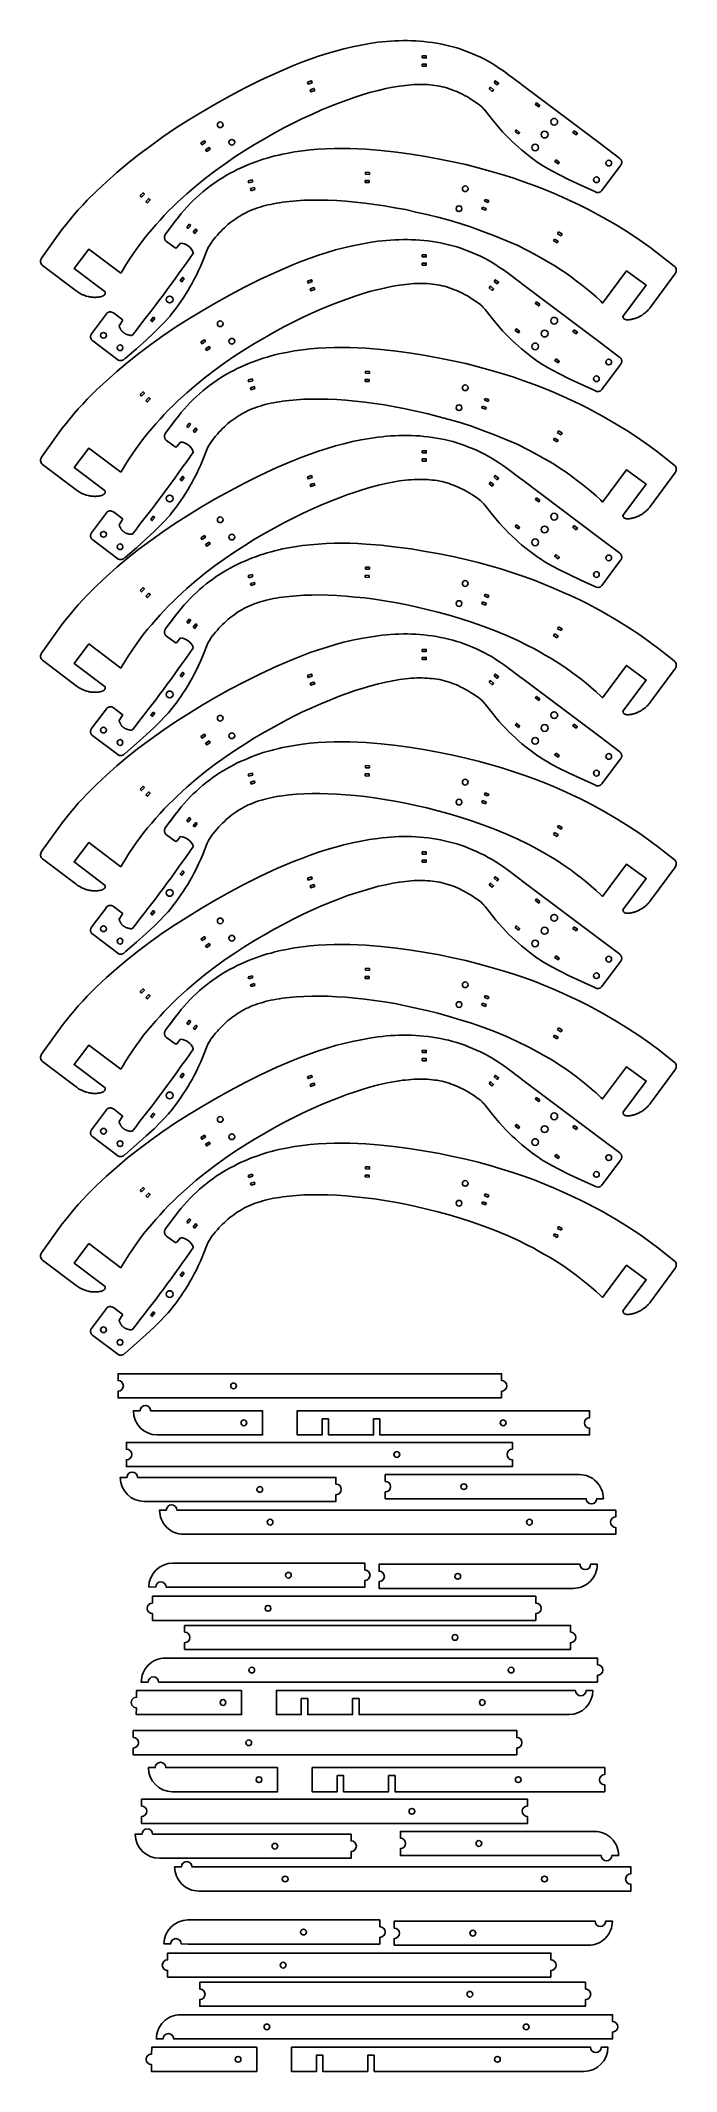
# Model space of a CAD drawing. Extents: x -5195 to -4799, y -1692 to -428.
import ezdxf

# ---------------------------------------------------------------- set-up
doc = ezdxf.new("R2010")
doc.units = 0
doc.layers.add('FAB_2$_CUT_2', color=1, linetype='CONTINUOUS')

msp = doc.modelspace()

# ---------------------------------------------------------------- linework, layer by layer
at = {"layer": 'FAB_2$_CUT_2'}
for p, q in [((-5065.5, -515.4), (-5063.1, -514.7)), ((-5065.1, -516.6), (-5065.5, -515.4)), ((-5062.7, -515.9), (-5065.1, -516.6)), ((-5063.1, -514.7), (-5062.7, -515.9)), ((-4992.8, -516.4), (-4992.7, -515.1)), ((-4990.3, -516.5), (-4992.8, -516.4)), ((-4992.7, -515.1), (-4990.2, -515.2)), ((-4992.6, -511.3), (-4992.5, -510)), ((-4990, -511.4), (-4992.6, -511.3)), ((-4992.5, -510), (-4990, -510.1)), ((-4990.2, -515.2), (-4990.3, -516.5)), ((-4990, -510.1), (-4990, -511.4)), ((-5064.1, -520.2), (-5061.6, -519.5)), ((-5063.7, -521.5), (-5064.1, -520.2)), ((-5061.3, -520.7), (-5063.7, -521.5)), ((-5061.6, -519.5), (-5061.3, -520.7)), ((-4918.5, -528.1), (-4918.1, -526.9)), ((-4916.1, -528.9), (-4918.5, -528.1)), ((-4918.1, -526.9), (-4915.7, -527.7)), ((-4915.7, -527.7), (-4916.1, -528.9)), ((-5110.7, -540.2), (-5114.1, -544.7)), ((-5103.8, -544.4), (-5102.3, -542.3)), ((-5101.3, -543.1), (-5102.8, -545.1)), ((-5102.3, -542.3), (-5101.3, -543.1)), ((-4920.1, -532.9), (-4919.7, -531.7)), ((-4917.7, -533.7), (-4920.1, -532.9)), ((-4919.7, -531.7), (-4917.3, -532.5)), ((-4917.3, -532.5), (-4917.7, -533.7)), ((-5109.9, -556.9), (-5107.7, -554.1)), ((-5102.8, -545.1), (-5103.8, -544.4)), ((-5099.7, -547.4), (-5098.2, -545.3)), ((-5098.7, -548.1), (-5099.7, -547.4)), ((-5097.2, -546.1), (-5098.7, -548.1)), ((-5098.2, -545.3), (-5097.2, -546.1)), ((-4875.4, -552.7), (-4874.8, -551.6)), ((-4873.2, -554), (-4875.4, -552.7)), ((-4874.8, -551.6), (-4872.5, -552.9)), ((-4872.5, -552.9), (-4873.2, -554)), ((-4872.9, -548.3), (-4872.3, -547.2)), ((-4870.7, -549.5), (-4872.9, -548.3)), ((-4872.3, -547.2), (-4870.1, -548.4)), ((-4870.1, -548.4), (-4870.7, -549.5)), ((-4844.4, -590.6), (-4844.9, -591.4)), ((-5145.9, -605.5), (-5143.9, -602.6)), ((-5162.3, -614.9), (-5146.7, -626.7)), ((-5065.5, -639.2), (-5063.1, -638.5)), ((-5065.1, -640.4), (-5065.5, -639.2)), ((-5062.7, -639.7), (-5065.1, -640.4)), ((-5064.1, -644.1), (-5061.6, -643.3)), ((-5063.7, -645.3), (-5064.1, -644.1)), ((-5063.1, -638.5), (-5062.7, -639.7)), ((-5061.6, -643.3), (-5061.3, -644.5)), ((-4992.8, -640.2), (-4992.7, -638.9)), ((-4990.3, -640.3), (-4992.8, -640.2)), ((-4992.7, -638.9), (-4990.2, -639)), ((-4992.6, -635.1), (-4992.5, -633.8)), ((-4990, -635.2), (-4992.6, -635.1)), ((-4992.5, -633.8), (-4990, -633.9)), ((-4990.2, -639), (-4990.3, -640.3)), ((-4990, -633.9), (-4990, -635.2)), ((-5061.3, -644.5), (-5063.7, -645.3)), ((-4920.1, -656.8), (-4919.7, -655.5)), ((-4917.7, -657.5), (-4920.1, -656.8)), ((-4919.7, -655.5), (-4917.3, -656.3)), ((-4918.5, -651.9), (-4918.1, -650.7)), ((-4916.1, -652.7), (-4918.5, -651.9)), ((-4918.1, -650.7), (-4915.7, -651.5)), ((-4917.3, -656.3), (-4917.7, -657.5)), ((-4915.7, -651.5), (-4916.1, -652.7)), ((-5110.7, -664), (-5114.1, -668.5)), ((-5103.8, -668.2), (-5102.3, -666.1)), ((-5102.8, -668.9), (-5103.8, -668.2)), ((-5101.3, -666.9), (-5102.8, -668.9)), ((-5102.3, -666.1), (-5101.3, -666.9)), ((-5099.7, -671.2), (-5098.2, -669.1)), ((-5098.2, -669.1), (-5097.2, -669.9)), ((-5109.9, -680.7), (-5107.7, -677.9)), ((-5098.7, -671.9), (-5099.7, -671.2)), ((-5097.2, -669.9), (-5098.7, -671.9)), ((-4875.4, -676.5), (-4874.8, -675.4)), ((-4873.2, -677.8), (-4875.4, -676.5)), ((-4874.8, -675.4), (-4872.5, -676.7)), ((-4872.5, -676.7), (-4873.2, -677.8)), ((-4872.9, -672.1), (-4872.3, -671)), ((-4870.7, -673.3), (-4872.9, -672.1)), ((-4872.3, -671), (-4870.1, -672.2)), ((-4870.1, -672.2), (-4870.7, -673.3)), ((-4844.4, -714.4), (-4844.9, -715.2)), ((-5145.9, -729.3), (-5143.9, -726.4)), ((-5162.3, -738.7), (-5146.7, -750.5)), ((-4992.6, -756.9), (-4992.5, -755.7)), ((-4990, -757), (-4992.6, -756.9)), ((-4992.5, -755.7), (-4990, -755.8)), ((-4990, -755.8), (-4990, -757)), ((-5065.5, -761), (-5063.1, -760.3)), ((-5065.1, -762.3), (-5065.5, -761)), ((-5062.7, -761.5), (-5065.1, -762.3)), ((-5064.1, -765.9), (-5061.6, -765.2)), ((-5063.7, -767.1), (-5064.1, -765.9)), ((-5061.3, -766.4), (-5063.7, -767.1)), ((-5063.1, -760.3), (-5062.7, -761.5)), ((-5061.6, -765.2), (-5061.3, -766.4)), ((-4992.8, -762), (-4992.7, -760.7)), ((-4990.3, -762.1), (-4992.8, -762)), ((-4992.7, -760.7), (-4990.2, -760.9)), ((-4990.2, -760.9), (-4990.3, -762.1)), ((-4920.1, -778.6), (-4919.7, -777.4)), ((-4917.7, -779.4), (-4920.1, -778.6)), ((-4919.7, -777.4), (-4917.3, -778.2)), ((-4918.5, -773.8), (-4918.1, -772.6)), ((-4916.1, -774.6), (-4918.5, -773.8)), ((-4918.1, -772.6), (-4915.7, -773.4)), ((-4917.3, -778.2), (-4917.7, -779.4)), ((-4915.7, -773.4), (-4916.1, -774.6)), ((-5110.7, -785.9), (-5114.1, -790.4)), ((-5103.8, -790), (-5102.3, -788)), ((-5102.8, -790.8), (-5103.8, -790)), ((-5101.3, -788.7), (-5102.8, -790.8)), ((-5102.3, -788), (-5101.3, -788.7)), ((-5099.7, -793), (-5098.2, -791)), ((-5098.7, -793.8), (-5099.7, -793)), ((-5097.2, -791.7), (-5098.7, -793.8)), ((-5098.2, -791), (-5097.2, -791.7)), ((-4872.9, -794), (-4872.3, -792.8)), ((-4870.7, -795.2), (-4872.9, -794)), ((-4872.3, -792.8), (-4870.1, -794.1)), ((-4870.1, -794.1), (-4870.7, -795.2)), ((-5109.9, -802.6), (-5107.7, -799.8)), ((-4875.4, -798.4), (-4874.8, -797.3)), ((-4873.2, -799.6), (-4875.4, -798.4)), ((-4874.8, -797.3), (-4872.5, -798.5)), ((-4872.5, -798.5), (-4873.2, -799.6)), ((-4844.4, -836.2), (-4844.9, -837)), ((-5145.9, -851.2), (-5143.9, -848.3)), ((-5162.3, -860.6), (-5146.7, -872.3)), ((-5065.5, -884.6), (-5063.1, -883.9)), ((-5063.1, -883.9), (-5062.7, -885.1)), ((-4992.8, -885.6), (-4992.7, -884.3)), ((-4992.7, -884.3), (-4990.2, -884.4)), ((-4992.6, -880.5), (-4992.5, -879.2)), ((-4990, -880.6), (-4992.6, -880.5)), ((-4992.5, -879.2), (-4990, -879.3)), ((-4990.2, -884.4), (-4990.3, -885.7)), ((-4990, -879.3), (-4990, -880.6)), ((-5065.1, -885.8), (-5065.5, -884.6)), ((-5062.7, -885.1), (-5065.1, -885.8)), ((-5064.1, -889.5), (-5061.6, -888.7)), ((-5063.7, -890.7), (-5064.1, -889.5)), ((-5061.3, -890), (-5063.7, -890.7)), ((-5061.6, -888.7), (-5061.3, -890)), ((-4990.3, -885.7), (-4992.8, -885.6)), ((-4918.5, -897.3), (-4918.1, -896.1)), ((-4918.1, -896.1), (-4915.7, -896.9)), ((-4915.7, -896.9), (-4916.1, -898.1)), ((-5110.7, -909.4), (-5114.1, -913.9)), ((-4920.1, -902.2), (-4919.7, -900.9)), ((-4917.7, -903), (-4920.1, -902.2)), ((-4919.7, -900.9), (-4917.3, -901.7)), ((-4916.1, -898.1), (-4918.5, -897.3)), ((-4917.3, -901.7), (-4917.7, -903)), ((-5103.8, -913.6), (-5102.3, -911.5)), ((-5102.8, -914.3), (-5103.8, -913.6)), ((-5101.3, -912.3), (-5102.8, -914.3)), ((-5102.3, -911.5), (-5101.3, -912.3)), ((-5099.7, -916.6), (-5098.2, -914.5)), ((-5098.7, -917.3), (-5099.7, -916.6)), ((-5097.2, -915.3), (-5098.7, -917.3)), ((-5098.2, -914.5), (-5097.2, -915.3)), ((-4875.4, -922), (-4874.8, -920.8)), ((-4873.2, -923.2), (-4875.4, -922)), ((-4874.8, -920.8), (-4872.5, -922.1)), ((-4872.5, -922.1), (-4873.2, -923.2)), ((-4872.9, -917.5), (-4872.3, -916.4)), ((-4870.7, -918.7), (-4872.9, -917.5)), ((-4872.3, -916.4), (-4870.1, -917.6)), ((-4870.1, -917.6), (-4870.7, -918.7)), ((-5109.9, -926.1), (-5107.7, -923.3)), ((-4844.4, -959.8), (-4844.9, -960.6)), ((-5145.9, -974.7), (-5143.9, -971.8)), ((-5162.3, -984.1), (-5146.7, -995.9)), ((-5065.5, -1010.6), (-5063.1, -1009.9)), ((-5065.1, -1011.8), (-5065.5, -1010.6)), ((-5063.1, -1009.9), (-5062.7, -1011.1)), ((-4992.8, -1011.6), (-4992.7, -1010.3)), ((-4992.7, -1010.3), (-4990.2, -1010.4)), ((-4992.6, -1006.5), (-4992.5, -1005.3)), ((-4990, -1006.6), (-4992.6, -1006.5)), ((-4992.5, -1005.3), (-4990, -1005.4)), ((-4990.2, -1010.4), (-4990.3, -1011.7)), ((-4990, -1005.4), (-4990, -1006.6)), ((-5062.7, -1011.1), (-5065.1, -1011.8)), ((-5064.1, -1015.5), (-5061.6, -1014.8)), ((-5063.7, -1016.7), (-5064.1, -1015.5)), ((-5061.3, -1016), (-5063.7, -1016.7)), ((-5061.6, -1014.8), (-5061.3, -1016)), ((-4990.3, -1011.7), (-4992.8, -1011.6)), ((-4918.5, -1023.4), (-4918.1, -1022.2)), ((-4916.1, -1024.2), (-4918.5, -1023.4)), ((-4918.1, -1022.2), (-4915.7, -1023)), ((-4915.7, -1023), (-4916.1, -1024.2)), ((-5110.7, -1035.4), (-5114.1, -1040)), ((-4920.1, -1028.2), (-4919.7, -1027)), ((-4917.7, -1029), (-4920.1, -1028.2)), ((-4919.7, -1027), (-4917.3, -1027.8)), ((-4917.3, -1027.8), (-4917.7, -1029)), ((-5103.8, -1039.6), (-5102.3, -1037.6)), ((-5102.8, -1040.4), (-5103.8, -1039.6)), ((-5101.3, -1038.3), (-5102.8, -1040.4)), ((-5102.3, -1037.6), (-5101.3, -1038.3)), ((-5099.7, -1042.6), (-5098.2, -1040.6)), ((-5098.7, -1043.4), (-5099.7, -1042.6)), ((-5097.2, -1041.3), (-5098.7, -1043.4)), ((-5098.2, -1040.6), (-5097.2, -1041.3)), ((-4875.4, -1048), (-4874.8, -1046.9)), ((-4873.2, -1049.2), (-4875.4, -1048)), ((-4874.8, -1046.9), (-4872.5, -1048.1)), ((-4872.5, -1048.1), (-4873.2, -1049.2)), ((-4872.9, -1043.5), (-4872.3, -1042.4)), ((-4870.7, -1044.8), (-4872.9, -1043.5)), ((-4872.3, -1042.4), (-4870.1, -1043.6)), ((-4870.1, -1043.6), (-4870.7, -1044.8)), ((-5109.9, -1052.2), (-5107.7, -1049.4)), ((-4844.4, -1085.8), (-4844.9, -1086.6)), ((-5145.9, -1100.7), (-5143.9, -1097.8)), ((-5162.3, -1110.2), (-5146.7, -1121.9)), ((-5065.5, -1134.2), (-5063.1, -1133.4)), ((-5065.1, -1135.4), (-5065.5, -1134.2)), ((-5062.7, -1134.7), (-5065.1, -1135.4)), ((-5063.1, -1133.4), (-5062.7, -1134.7)), ((-4992.8, -1135.1), (-4992.7, -1133.9)), ((-4990.3, -1135.3), (-4992.8, -1135.1)), ((-4992.7, -1133.9), (-4990.2, -1134)), ((-4992.6, -1130.1), (-4992.5, -1128.8)), ((-4990, -1130.2), (-4992.6, -1130.1)), ((-4992.5, -1128.8), (-4990, -1128.9)), ((-4990.2, -1134), (-4990.3, -1135.3)), ((-4990, -1128.9), (-4990, -1130.2)), ((-5064.1, -1139), (-5061.6, -1138.3)), ((-5063.7, -1140.3), (-5064.1, -1139)), ((-5061.3, -1139.5), (-5063.7, -1140.3)), ((-5061.6, -1138.3), (-5061.3, -1139.5)), ((-4918.5, -1146.9), (-4918.1, -1145.7)), ((-4916.1, -1147.7), (-4918.5, -1146.9)), ((-4918.1, -1145.7), (-4915.7, -1146.5)), ((-4915.7, -1146.5), (-4916.1, -1147.7)), ((-5110.7, -1159), (-5114.1, -1163.5)), ((-5103.8, -1163.2), (-5102.3, -1161.1)), ((-5101.3, -1161.9), (-5102.8, -1163.9)), ((-5102.3, -1161.1), (-5101.3, -1161.9)), ((-4920.1, -1151.7), (-4919.7, -1150.5)), ((-4917.7, -1152.5), (-4920.1, -1151.7)), ((-4919.7, -1150.5), (-4917.3, -1151.3)), ((-4917.3, -1151.3), (-4917.7, -1152.5)), ((-5109.9, -1175.7), (-5107.7, -1172.9)), ((-5102.8, -1163.9), (-5103.8, -1163.2)), ((-5099.7, -1166.2), (-5098.2, -1164.1)), ((-5098.7, -1166.9), (-5099.7, -1166.2)), ((-5097.2, -1164.9), (-5098.7, -1166.9)), ((-5098.2, -1164.1), (-5097.2, -1164.9)), ((-4875.4, -1171.5), (-4874.8, -1170.4)), ((-4873.2, -1172.8), (-4875.4, -1171.5)), ((-4874.8, -1170.4), (-4872.5, -1171.6)), ((-4872.5, -1171.6), (-4873.2, -1172.8)), ((-4872.9, -1167.1), (-4872.3, -1166)), ((-4870.7, -1168.3), (-4872.9, -1167.1)), ((-4872.3, -1166), (-4870.1, -1167.2)), ((-4870.1, -1167.2), (-4870.7, -1168.3)), ((-4844.4, -1209.3), (-4844.9, -1210.1)), ((-5145.9, -1224.3), (-5143.9, -1221.4)), ((-5162.3, -1233.7), (-5146.7, -1245.4))]:
    msp.add_line(p, q, dxfattribs=at)
for points in [[(-5144.8, -572.9), (-5143.9, -571.6), (-5141.9, -568.1), (-5139.8, -564.7), (-5137.6, -561.4), (-5135.3, -558.1), (-5133, -554.9), (-5130.6, -551.8), (-5128.1, -548.7), (-5125.6, -545.7), (-5123.1, -542.7), (-5120.4, -539.8), (-5117.8, -536.9), (-5115.1, -534.1), (-5112.3, -531.4), (-5109.5, -528.7), (-5103.8, -523.5), (-5097.9, -518.5), (-5092, -513.7), (-5086, -509.1), (-5079.9, -504.7), (-5073.8, -500.5), (-5067.6, -496.6), (-5061.5, -492.8), (-5055.4, -489.2), (-5049.4, -485.8), (-5043.4, -482.5), (-5037.5, -479.5), (-5031.7, -476.6), (-5026, -474), (-5020.3, -471.5), (-5014.8, -469.2), (-5009.4, -467), (-5004.1, -465.1), (-4999, -463.3), (-4994, -461.7), (-4989.1, -460.3), (-4984.4, -459.1), (-4979.9, -458), (-4975.5, -457.2), (-4971.4, -456.5), (-4969.5, -456.2), (-4967.6, -456), (-4965.8, -455.8), (-4964, -455.6), (-4962.2, -455.5), (-4960.5, -455.4), (-4958.8, -455.4), (-4957.2, -455.4), (-4955.5, -455.4), (-4953.9, -455.5), (-4952.4, -455.6), (-4950.8, -455.8), (-4949.3, -456), (-4947.8, -456.3), (-4946.3, -456.5), (-4944.8, -456.9), (-4943.4, -457.2), (-4941.9, -457.6), (-4940.5, -458.1), (-4939.1, -458.5), (-4937.7, -459.1), (-4936.3, -459.6), (-4934.9, -460.2), (-4933.5, -460.9), (-4932.2, -461.5), (-4930.8, -462.3), (-4929.4, -463), (-4928, -463.8), (-4926.7, -464.7), (-4925.3, -465.6), (-4922.5, -467.4), (-4922.2, -467.7), (-4921.9, -467.9), (-4921.6, -468.1), (-4921.3, -468.4), (-4921, -468.6), (-4920.7, -468.9), (-4920.4, -469.1), (-4920.1, -469.4), (-4919.9, -469.6), (-4919.6, -469.9), (-4919.3, -470.2), (-4919.1, -470.5), (-4918.8, -470.8), (-4918.6, -471.1), (-4918.3, -471.3), (-4918.1, -471.6), (-4913.5, -477.4), (-4911.4, -480), (-4909.2, -482.5), (-4907.2, -484.8), (-4905.2, -486.9), (-4903.2, -488.9), (-4901.2, -490.9), (-4899.2, -492.7), (-4897.2, -494.5), (-4895.3, -496.1), (-4893.3, -497.8), (-4889.2, -501), (-4885, -504.1), (-4884.7, -504.3), (-4884.3, -504.6), (-4882.7, -505.6), (-4880.2, -507.1), (-4876.5, -509.1), (-4871.8, -511.7), (-4865.8, -514.7), (-4858.5, -518.1), (-4849.8, -522, 0.402752), (-4845.3, -521.4), (-4833.7, -505.8), (-4833.6, -505.7), (-4833.6, -505.7), (-4833.5, -505.6), (-4833.5, -505.5), (-4833.5, -505.5), (-4833.4, -505.4), (-4833.4, -505.4), (-4833.3, -505.3), (-4833.3, -505.2), (-4833.3, -505.2), (-4833.3, -505.1), (-4833.2, -505), (-4833.2, -504.9), (-4833.2, -504.9), (-4833.1, -504.8), (-4833.1, -504.7), (-4833.1, -504.6), (-4833.1, -504.6), (-4833.1, -504.5), (-4833.1, -504.4), (-4833, -504.3), (-4833, -504.2), (-4833, -504.2), (-4833, -504.1), (-4833, -504), (-4833, -503.9), (-4833, -503.8), (-4833, -503.8), (-4833, -503.7), (-4833, -503.6), (-4833, -503.5), (-4833, -503.4), (-4833.1, -503.3), (-4833.1, -503.3), (-4833.1, -503.2), (-4833.1, -503.1), (-4833.1, -503), (-4833.2, -503), (-4833.2, -502.9), (-4833.2, -502.8), (-4833.2, -502.7), (-4833.3, -502.6), (-4833.3, -502.6), (-4833.3, -502.5), (-4833.4, -502.4), (-4833.4, -502.4), (-4833.4, -502.3), (-4833.5, -502.2), (-4833.5, -502.2), (-4833.6, -502.1), (-4833.6, -502), (-4833.7, -502), (-4833.7, -501.9), (-4833.8, -501.8), (-4833.8, -501.8), (-4833.9, -501.7), (-4833.9, -501.7), (-4834, -501.6), (-4834, -501.6), (-4834.1, -501.5), (-4834.1, -501.5), (-4834.2, -501.4), (-4834.2, -501.4), (-4846.5, -492.1), (-4895.5, -455.4), (-4895.5, -455.3), (-4895.6, -455.3), (-4895.6, -455.2), (-4895.7, -455.2), (-4895.7, -455.2), (-4895.8, -455.1), (-4895.8, -455.1), (-4904.3, -448.7), (-4906.6, -447), (-4909, -445.4), (-4911.3, -443.9), (-4913.7, -442.4), (-4916.1, -441), (-4918.5, -439.7), (-4920.9, -438.5), (-4923.4, -437.4), (-4925.8, -436.3), (-4928.3, -435.3), (-4930.7, -434.4), (-4933.2, -433.5), (-4935.7, -432.7), (-4938.2, -432), (-4940.8, -431.3), (-4943.3, -430.7), (-4945.8, -430.2), (-4948.4, -429.7), (-4950.9, -429.3), (-4953.5, -429), (-4956.1, -428.7), (-4958.7, -428.5), (-4961.2, -428.3), (-4963.8, -428.2), (-4966.4, -428.1), (-4969, -428.1), (-4971.7, -428.2), (-4974.3, -428.3), (-4976.9, -428.4), (-4979.5, -428.7), (-4982.1, -428.9), (-4984.8, -429.2), (-4990, -430), (-4995.3, -430.9), (-5000.6, -432), (-5005.9, -433.2), (-5011.1, -434.6), (-5016.4, -436.2), (-5021.7, -437.9), (-5026.9, -439.7), (-5032.1, -441.6), (-5037.3, -443.7), (-5047.6, -448.1), (-5057.8, -452.8), (-5067.8, -457.8), (-5076.8, -462.5), (-5085.6, -467.4), (-5094.2, -472.4), (-5102.5, -477.5), (-5110.7, -482.7), (-5118.6, -488.1), (-5126.2, -493.5), (-5133.5, -499), (-5140.6, -504.5), (-5147.3, -510.2), (-5153.8, -515.9), (-5159.9, -521.7), (-5165.8, -527.5), (-5168.5, -530.5), (-5171.3, -533.4), (-5173.9, -536.4), (-5176.4, -539.4), (-5178.9, -542.5), (-5181.3, -545.5), (-5194.1, -563.5, 0.415199), (-5193.5, -568), (-5172.6, -583.8), (-5172, -584.3), (-5171.4, -584.7), (-5171.1, -584.9), (-5170.7, -585.1), (-5170.4, -585.3), (-5170.1, -585.5), (-5169.7, -585.7), (-5169.4, -585.8), (-5169.1, -586), (-5168.7, -586.2), (-5168.4, -586.3), (-5168.1, -586.4), (-5167.7, -586.6), (-5167.4, -586.7), (-5167, -586.8), (-5166.7, -586.9), (-5166.3, -587.1), (-5165.9, -587.2), (-5165.2, -587.3), (-5164.9, -587.4), (-5164.5, -587.5), (-5164.1, -587.6), (-5163.8, -587.6), (-5163.4, -587.7), (-5163, -587.7), (-5162.6, -587.8), (-5162.3, -587.8), (-5161.9, -587.8), (-5161.5, -587.9), (-5161.1, -587.9), (-5160.7, -587.9), (-5160.3, -587.8), (-5159.8, -587.8), (-5159.4, -587.8), (-5159, -587.7), (-5158.6, -587.7), (-5158.1, -587.6), (-5157.9, -587.6), (-5157.7, -587.6), (-5157.5, -587.5), (-5157.2, -587.5), (-5157, -587.4), (-5156.8, -587.3), (-5156.6, -587.3), (-5156.4, -587.2), (-5156.3, -587.2), (-5156.2, -587.1), (-5156.2, -587.1), (-5156.1, -587.1), (-5156, -587), (-5155.9, -587), (-5155.8, -586.9), (-5155.7, -586.9), (-5155.6, -586.8), (-5155.6, -586.8), (-5155.5, -586.7), (-5155.4, -586.7), (-5155.3, -586.6), (-5155.3, -586.6), (-5155.2, -586.5), (-5155.2, -586.5), (-5155.1, -586.5), (-5155.1, -586.4), (-5155.1, -586.4), (-5155, -586.4), (-5155, -586.3), (-5155, -586.3), (-5154.9, -586.3), (-5154.9, -586.2), (-5154.9, -586.2), (-5154.9, -586.2), (-5154.8, -586.1), (-5154.8, -586.1), (-5154.8, -586.1), (-5154.8, -586), (-5154.8, -586), (-5154.7, -586), (-5154.7, -585.9), (-5154.7, -585.9), (-5154.7, -585.9), (-5154.7, -585.8), (-5154.6, -585.8), (-5154.6, -585.7), (-5154.6, -585.7), (-5154.6, -585.7), (-5154.6, -585.6), (-5154.6, -585.6), (-5154.6, -585.5), (-5154.5, -585.5), (-5154.5, -585.5), (-5154.5, -585.4), (-5154.5, -585.4), (-5154.5, -585.3), (-5154.5, -585.3), (-5154.5, -585.2), (-5154.5, -585.2), (-5154.5, -585.1), (-5154.5, -585.1), (-5154.5, -585), (-5154.5, -585), (-5154.5, -584.9), (-5154.5, -584.9), (-5154.5, -584.8), (-5154.5, -584.8), (-5154.5, -584.7), (-5154.5, -584.7), (-5154.5, -584.6), (-5154.5, -584.6), (-5154.6, -584.5), (-5154.6, -584.5), (-5173.9, -569.9), (-5164.7, -557.8)], [(-5144.8, -696.7), (-5143.9, -695.4), (-5141.9, -691.9), (-5139.8, -688.5), (-5137.6, -685.2), (-5135.3, -681.9), (-5133, -678.7), (-5130.6, -675.6), (-5128.1, -672.5), (-5125.6, -669.5), (-5123.1, -666.5), (-5120.4, -663.6), (-5117.8, -660.7), (-5115.1, -657.9), (-5112.3, -655.2), (-5109.5, -652.5), (-5103.8, -647.3), (-5097.9, -642.3), (-5092, -637.5), (-5086, -632.9), (-5079.9, -628.5), (-5073.8, -624.3), (-5067.6, -620.4), (-5061.5, -616.6), (-5055.4, -613), (-5049.4, -609.6), (-5043.4, -606.3), (-5037.5, -603.3), (-5031.7, -600.4), (-5026, -597.8), (-5020.3, -595.3), (-5014.8, -593), (-5009.4, -590.8), (-5004.1, -588.9), (-4999, -587.1), (-4994, -585.5), (-4989.1, -584.1), (-4984.4, -582.9), (-4979.9, -581.9), (-4975.5, -581), (-4971.4, -580.3), (-4969.5, -580), (-4967.6, -579.8), (-4965.8, -579.6), (-4964, -579.4), (-4962.2, -579.3), (-4960.5, -579.2), (-4958.8, -579.2), (-4957.2, -579.2), (-4955.5, -579.2), (-4953.9, -579.3), (-4952.4, -579.5), (-4950.8, -579.6), (-4949.3, -579.8), (-4947.8, -580.1), (-4946.3, -580.3), (-4944.8, -580.7), (-4943.4, -581), (-4941.9, -581.4), (-4940.5, -581.9), (-4939.1, -582.3), (-4937.7, -582.9), (-4936.3, -583.4), (-4934.9, -584), (-4933.5, -584.7), (-4932.2, -585.3), (-4930.8, -586.1), (-4929.4, -586.8), (-4928, -587.6), (-4926.7, -588.5), (-4925.3, -589.4), (-4922.5, -591.2), (-4922.2, -591.5), (-4921.9, -591.7), (-4921.6, -591.9), (-4921.3, -592.2), (-4921, -592.4), (-4920.7, -592.7), (-4920.4, -592.9), (-4920.1, -593.2), (-4919.9, -593.4), (-4919.6, -593.7), (-4919.3, -594), (-4919.1, -594.3), (-4918.8, -594.6), (-4918.6, -594.9), (-4918.3, -595.2), (-4918.1, -595.5), (-4913.5, -601.2), (-4911.4, -603.8), (-4909.2, -606.3), (-4907.2, -608.6), (-4905.2, -610.7), (-4903.2, -612.7), (-4901.2, -614.7), (-4899.2, -616.5), (-4897.2, -618.3), (-4895.3, -619.9), (-4893.3, -621.6), (-4889.2, -624.8), (-4885, -627.9), (-4884.7, -628.1), (-4884.3, -628.4), (-4882.7, -629.4), (-4880.2, -630.9), (-4876.5, -632.9), (-4871.8, -635.5), (-4865.8, -638.5), (-4858.5, -641.9), (-4849.8, -645.8, 0.402752), (-4845.3, -645.2), (-4833.7, -629.6), (-4833.6, -629.5), (-4833.6, -629.5), (-4833.5, -629.4), (-4833.5, -629.4), (-4833.5, -629.3), (-4833.4, -629.2), (-4833.4, -629.2), (-4833.3, -629.1), (-4833.3, -629), (-4833.3, -629), (-4833.3, -628.9), (-4833.2, -628.8), (-4833.2, -628.7), (-4833.2, -628.7), (-4833.1, -628.6), (-4833.1, -628.5), (-4833.1, -628.4), (-4833.1, -628.4), (-4833.1, -628.3), (-4833.1, -628.2), (-4833, -628.1), (-4833, -628.1), (-4833, -628), (-4833, -627.9), (-4833, -627.8), (-4833, -627.7), (-4833, -627.6), (-4833, -627.6), (-4833, -627.5), (-4833, -627.4), (-4833, -627.3), (-4833, -627.2), (-4833.1, -627.2), (-4833.1, -627.1), (-4833.1, -627), (-4833.1, -626.9), (-4833.1, -626.8), (-4833.2, -626.8), (-4833.2, -626.7), (-4833.2, -626.6), (-4833.2, -626.5), (-4833.3, -626.4), (-4833.3, -626.4), (-4833.3, -626.3), (-4833.4, -626.2), (-4833.4, -626.2), (-4833.4, -626.1), (-4833.5, -626), (-4833.5, -626), (-4833.6, -625.9), (-4833.6, -625.8), (-4833.7, -625.8), (-4833.7, -625.7), (-4833.8, -625.6), (-4833.8, -625.6), (-4833.9, -625.5), (-4833.9, -625.5), (-4834, -625.4), (-4834, -625.4), (-4834.1, -625.3), (-4834.1, -625.3), (-4834.2, -625.2), (-4834.2, -625.2), (-4846.5, -615.9), (-4895.5, -579.2), (-4895.5, -579.1), (-4895.6, -579.1), (-4895.6, -579), (-4895.7, -579), (-4895.7, -579), (-4895.8, -578.9), (-4895.8, -578.9), (-4904.3, -572.5), (-4906.6, -570.8), (-4909, -569.2), (-4911.3, -567.7), (-4913.7, -566.2), (-4916.1, -564.8), (-4918.5, -563.5), (-4920.9, -562.3), (-4923.4, -561.2), (-4925.8, -560.1), (-4928.3, -559.1), (-4930.7, -558.2), (-4933.2, -557.3), (-4935.7, -556.5), (-4938.2, -555.8), (-4940.8, -555.1), (-4943.3, -554.5), (-4945.8, -554), (-4948.4, -553.5), (-4950.9, -553.1), (-4953.5, -552.8), (-4956.1, -552.5), (-4958.7, -552.3), (-4961.2, -552.1), (-4963.8, -552), (-4966.4, -551.9), (-4969, -551.9), (-4971.7, -552), (-4974.3, -552.1), (-4976.9, -552.3), (-4979.5, -552.5), (-4982.1, -552.7), (-4984.8, -553), (-4990, -553.8), (-4995.3, -554.7), (-5000.6, -555.8), (-5005.9, -557), (-5011.1, -558.4), (-5016.4, -560), (-5021.7, -561.7), (-5026.9, -563.5), (-5032.1, -565.4), (-5037.3, -567.5), (-5047.6, -571.9), (-5057.8, -576.6), (-5067.8, -581.6), (-5076.8, -586.3), (-5085.6, -591.2), (-5094.2, -596.2), (-5102.5, -601.3), (-5110.7, -606.5), (-5118.6, -611.9), (-5126.2, -617.3), (-5133.5, -622.8), (-5140.6, -628.3), (-5147.3, -634), (-5153.8, -639.7), (-5159.9, -645.5), (-5165.8, -651.3), (-5168.5, -654.3), (-5171.3, -657.2), (-5173.9, -660.2), (-5176.4, -663.2), (-5178.9, -666.3), (-5181.3, -669.3), (-5194.1, -687.3, 0.415199), (-5193.5, -691.8), (-5172.6, -707.6), (-5172, -708.1), (-5171.4, -708.5), (-5171.1, -708.7), (-5170.7, -708.9), (-5170.4, -709.1), (-5170.1, -709.3), (-5169.7, -709.5), (-5169.4, -709.6), (-5169.1, -709.8), (-5168.7, -710), (-5168.4, -710.1), (-5168.1, -710.3), (-5167.7, -710.4), (-5167.4, -710.5), (-5167, -710.6), (-5166.7, -710.8), (-5166.3, -710.9), (-5165.9, -711), (-5165.2, -711.1), (-5164.9, -711.2), (-5164.5, -711.3), (-5164.1, -711.4), (-5163.8, -711.4), (-5163.4, -711.5), (-5163, -711.5), (-5162.6, -711.6), (-5162.3, -711.6), (-5161.9, -711.6), (-5161.5, -711.7), (-5161.1, -711.7), (-5160.7, -711.7), (-5160.3, -711.6), (-5159.8, -711.6), (-5159.4, -711.6), (-5159, -711.6), (-5158.6, -711.5), (-5158.1, -711.4), (-5157.9, -711.4), (-5157.7, -711.4), (-5157.5, -711.3), (-5157.2, -711.3), (-5157, -711.2), (-5156.8, -711.2), (-5156.6, -711.1), (-5156.4, -711), (-5156.3, -711), (-5156.2, -710.9), (-5156.2, -710.9), (-5156.1, -710.9), (-5156, -710.8), (-5155.9, -710.8), (-5155.8, -710.7), (-5155.7, -710.7), (-5155.6, -710.6), (-5155.6, -710.6), (-5155.5, -710.5), (-5155.4, -710.5), (-5155.3, -710.4), (-5155.3, -710.4), (-5155.2, -710.3), (-5155.2, -710.3), (-5155.1, -710.3), (-5155.1, -710.2), (-5155.1, -710.2), (-5155, -710.2), (-5155, -710.2), (-5155, -710.1), (-5154.9, -710.1), (-5154.9, -710.1), (-5154.9, -710), (-5154.9, -710), (-5154.8, -710), (-5154.8, -709.9), (-5154.8, -709.9), (-5154.8, -709.8), (-5154.8, -709.8), (-5154.7, -709.8), (-5154.7, -709.7), (-5154.7, -709.7), (-5154.7, -709.7), (-5154.7, -709.6), (-5154.6, -709.6), (-5154.6, -709.5), (-5154.6, -709.5), (-5154.6, -709.5), (-5154.6, -709.4), (-5154.6, -709.4), (-5154.6, -709.3), (-5154.5, -709.3), (-5154.5, -709.3), (-5154.5, -709.2), (-5154.5, -709.2), (-5154.5, -709.1), (-5154.5, -709.1), (-5154.5, -709), (-5154.5, -709), (-5154.5, -708.9), (-5154.5, -708.9), (-5154.5, -708.8), (-5154.5, -708.8), (-5154.5, -708.8), (-5154.5, -708.7), (-5154.5, -708.7), (-5154.5, -708.6), (-5154.5, -708.6), (-5154.5, -708.5), (-5154.5, -708.4), (-5154.5, -708.4), (-5154.6, -708.3), (-5154.6, -708.3), (-5173.9, -693.7), (-5164.7, -681.6)], [(-5144.8, -818.5), (-5143.9, -817.2), (-5141.9, -813.8), (-5139.8, -810.4), (-5137.6, -807.1), (-5135.3, -803.8), (-5133, -800.6), (-5130.6, -797.4), (-5128.1, -794.4), (-5125.6, -791.3), (-5123.1, -788.4), (-5120.4, -785.4), (-5117.8, -782.6), (-5115.1, -779.8), (-5112.3, -777), (-5109.5, -774.3), (-5103.8, -769.1), (-5097.9, -764.1), (-5092, -759.3), (-5086, -754.7), (-5079.9, -750.4), (-5073.8, -746.2), (-5067.6, -742.2), (-5061.5, -738.4), (-5055.4, -734.8), (-5049.4, -731.4), (-5043.4, -728.2), (-5037.5, -725.2), (-5031.7, -722.3), (-5026, -719.6), (-5020.3, -717.1), (-5014.8, -714.8), (-5009.4, -712.7), (-5004.1, -710.8), (-4999, -709), (-4994, -707.4), (-4989.1, -706), (-4984.4, -704.8), (-4979.9, -703.7), (-4975.5, -702.8), (-4971.4, -702.1), (-4969.5, -701.9), (-4967.6, -701.6), (-4965.8, -701.4), (-4964, -701.3), (-4962.2, -701.2), (-4960.5, -701.1), (-4958.8, -701.1), (-4957.2, -701.1), (-4955.5, -701.1), (-4953.9, -701.2), (-4952.4, -701.3), (-4950.8, -701.5), (-4949.3, -701.7), (-4947.8, -701.9), (-4946.3, -702.2), (-4944.8, -702.5), (-4943.4, -702.9), (-4941.9, -703.3), (-4940.5, -703.7), (-4939.1, -704.2), (-4937.7, -704.7), (-4936.3, -705.3), (-4934.9, -705.9), (-4933.5, -706.5), (-4932.2, -707.2), (-4930.8, -707.9), (-4929.4, -708.7), (-4928, -709.5), (-4926.7, -710.3), (-4925.3, -711.2), (-4922.5, -713.1), (-4922.2, -713.3), (-4921.9, -713.6), (-4921.6, -713.8), (-4921.3, -714), (-4921, -714.3), (-4920.7, -714.5), (-4920.4, -714.8), (-4920.1, -715), (-4919.9, -715.3), (-4919.6, -715.6), (-4919.3, -715.9), (-4919.1, -716.1), (-4918.8, -716.4), (-4918.6, -716.7), (-4918.3, -717), (-4918.1, -717.3), (-4913.5, -723.1), (-4911.4, -725.7), (-4909.2, -728.1), (-4907.2, -730.4), (-4905.2, -732.6), (-4903.2, -734.6), (-4901.2, -736.5), (-4899.2, -738.4), (-4897.2, -740.1), (-4895.3, -741.8), (-4893.3, -743.4), (-4889.2, -746.6), (-4885, -749.8), (-4884.7, -749.9), (-4884.3, -750.2), (-4882.7, -751.2), (-4880.2, -752.8), (-4876.5, -754.8), (-4871.8, -757.3), (-4865.8, -760.3), (-4858.5, -763.8), (-4849.8, -767.7, 0.402752), (-4845.3, -767.1), (-4833.7, -751.4), (-4833.6, -751.4), (-4833.6, -751.3), (-4833.5, -751.3), (-4833.5, -751.2), (-4833.5, -751.1), (-4833.4, -751.1), (-4833.4, -751), (-4833.3, -751), (-4833.3, -750.9), (-4833.3, -750.8), (-4833.3, -750.7), (-4833.2, -750.7), (-4833.2, -750.6), (-4833.2, -750.5), (-4833.1, -750.5), (-4833.1, -750.4), (-4833.1, -750.3), (-4833.1, -750.2), (-4833.1, -750.1), (-4833.1, -750.1), (-4833, -750), (-4833, -749.9), (-4833, -749.8), (-4833, -749.7), (-4833, -749.7), (-4833, -749.6), (-4833, -749.5), (-4833, -749.4), (-4833, -749.3), (-4833, -749.3), (-4833, -749.2), (-4833, -749.1), (-4833.1, -749), (-4833.1, -748.9), (-4833.1, -748.8), (-4833.1, -748.8), (-4833.1, -748.7), (-4833.2, -748.6), (-4833.2, -748.5), (-4833.2, -748.5), (-4833.2, -748.4), (-4833.3, -748.3), (-4833.3, -748.2), (-4833.3, -748.2), (-4833.4, -748.1), (-4833.4, -748), (-4833.4, -747.9), (-4833.5, -747.9), (-4833.5, -747.8), (-4833.6, -747.7), (-4833.6, -747.7), (-4833.7, -747.6), (-4833.7, -747.6), (-4833.8, -747.5), (-4833.8, -747.4), (-4833.9, -747.4), (-4833.9, -747.3), (-4834, -747.3), (-4834, -747.2), (-4834.1, -747.2), (-4834.1, -747.1), (-4834.2, -747.1), (-4834.2, -747), (-4846.5, -737.8), (-4895.5, -701), (-4895.5, -701), (-4895.6, -700.9), (-4895.6, -700.9), (-4895.7, -700.9), (-4895.7, -700.8), (-4895.8, -700.8), (-4895.8, -700.7), (-4904.3, -694.4), (-4906.6, -692.7), (-4909, -691.1), (-4911.3, -689.5), (-4913.7, -688.1), (-4916.1, -686.7), (-4918.5, -685.4), (-4920.9, -684.2), (-4923.4, -683), (-4925.8, -682), (-4928.3, -681), (-4930.7, -680), (-4933.2, -679.2), (-4935.7, -678.4), (-4938.2, -677.6), (-4940.8, -677), (-4943.3, -676.4), (-4945.8, -675.9), (-4948.4, -675.4), (-4950.9, -675), (-4953.5, -674.6), (-4956.1, -674.4), (-4958.7, -674.1), (-4961.2, -674), (-4963.8, -673.9), (-4966.4, -673.8), (-4969, -673.8), (-4971.7, -673.8), (-4974.3, -674), (-4976.9, -674.1), (-4979.5, -674.3), (-4982.1, -674.6), (-4984.8, -674.9), (-4990, -675.6), (-4995.3, -676.5), (-5000.6, -677.6), (-5005.9, -678.9), (-5011.1, -680.3), (-5016.4, -681.9), (-5021.7, -683.5), (-5026.9, -685.4), (-5032.1, -687.3), (-5037.3, -689.3), (-5047.6, -693.7), (-5057.8, -698.4), (-5067.8, -703.4), (-5076.8, -708.2), (-5085.6, -713), (-5094.2, -718), (-5102.5, -723.2), (-5110.7, -728.4), (-5118.6, -733.7), (-5126.2, -739.1), (-5133.5, -744.6), (-5140.6, -750.2), (-5147.3, -755.8), (-5153.8, -761.5), (-5159.9, -767.3), (-5165.8, -773.2), (-5168.5, -776.1), (-5171.3, -779.1), (-5173.9, -782.1), (-5176.4, -785.1), (-5178.9, -788.1), (-5181.3, -791.2), (-5194.1, -809.2, 0.415199), (-5193.5, -813.6), (-5172.6, -829.5), (-5172, -829.9), (-5171.4, -830.4), (-5171.1, -830.6), (-5170.7, -830.8), (-5170.4, -831), (-5170.1, -831.2), (-5169.7, -831.3), (-5169.4, -831.5), (-5169.1, -831.7), (-5168.7, -831.8), (-5168.4, -832), (-5168.1, -832.1), (-5167.7, -832.2), (-5167.4, -832.4), (-5167, -832.5), (-5166.7, -832.6), (-5166.3, -832.7), (-5165.9, -832.8), (-5165.2, -833), (-5164.9, -833.1), (-5164.5, -833.2), (-5164.1, -833.2), (-5163.8, -833.3), (-5163.4, -833.4), (-5163, -833.4), (-5162.6, -833.4), (-5162.3, -833.5), (-5161.9, -833.5), (-5161.5, -833.5), (-5161.1, -833.5), (-5160.7, -833.5), (-5160.3, -833.5), (-5159.8, -833.5), (-5159.4, -833.5), (-5159, -833.4), (-5158.6, -833.4), (-5158.1, -833.3), (-5157.9, -833.3), (-5157.7, -833.2), (-5157.5, -833.2), (-5157.2, -833.1), (-5157, -833.1), (-5156.8, -833), (-5156.6, -832.9), (-5156.4, -832.9), (-5156.3, -832.8), (-5156.2, -832.8), (-5156.2, -832.8), (-5156.1, -832.7), (-5156, -832.7), (-5155.9, -832.6), (-5155.8, -832.6), (-5155.7, -832.6), (-5155.6, -832.5), (-5155.6, -832.5), (-5155.5, -832.4), (-5155.4, -832.4), (-5155.3, -832.3), (-5155.3, -832.2), (-5155.2, -832.2), (-5155.2, -832.2), (-5155.1, -832.1), (-5155.1, -832.1), (-5155.1, -832.1), (-5155, -832), (-5155, -832), (-5155, -832), (-5154.9, -831.9), (-5154.9, -831.9), (-5154.9, -831.9), (-5154.9, -831.8), (-5154.8, -831.8), (-5154.8, -831.8), (-5154.8, -831.7), (-5154.8, -831.7), (-5154.8, -831.7), (-5154.7, -831.6), (-5154.7, -831.6), (-5154.7, -831.6), (-5154.7, -831.5), (-5154.7, -831.5), (-5154.6, -831.4), (-5154.6, -831.4), (-5154.6, -831.4), (-5154.6, -831.3), (-5154.6, -831.3), (-5154.6, -831.2), (-5154.6, -831.2), (-5154.5, -831.2), (-5154.5, -831.1), (-5154.5, -831.1), (-5154.5, -831), (-5154.5, -831), (-5154.5, -830.9), (-5154.5, -830.9), (-5154.5, -830.8), (-5154.5, -830.8), (-5154.5, -830.8), (-5154.5, -830.7), (-5154.5, -830.7), (-5154.5, -830.6), (-5154.5, -830.6), (-5154.5, -830.5), (-5154.5, -830.5), (-5154.5, -830.4), (-5154.5, -830.4), (-5154.5, -830.3), (-5154.5, -830.3), (-5154.6, -830.2), (-5154.6, -830.1), (-5173.9, -815.6), (-5164.7, -803.5)], [(-5144.8, -942.1), (-5143.9, -940.8), (-5141.9, -937.3), (-5139.8, -933.9), (-5137.6, -930.6), (-5135.3, -927.3), (-5133, -924.1), (-5130.6, -921), (-5128.1, -917.9), (-5125.6, -914.9), (-5123.1, -911.9), (-5120.4, -909), (-5117.8, -906.1), (-5115.1, -903.3), (-5112.3, -900.6), (-5109.5, -897.9), (-5103.8, -892.7), (-5097.9, -887.7), (-5092, -882.9), (-5086, -878.3), (-5079.9, -873.9), (-5073.8, -869.7), (-5067.6, -865.8), (-5061.5, -862), (-5055.4, -858.4), (-5049.4, -855), (-5043.4, -851.7), (-5037.5, -848.7), (-5031.7, -845.8), (-5026, -843.2), (-5020.3, -840.7), (-5014.8, -838.4), (-5009.4, -836.3), (-5004.1, -834.3), (-4999, -832.5), (-4994, -831), (-4989.1, -829.5), (-4984.4, -828.3), (-4979.9, -827.3), (-4975.5, -826.4), (-4971.4, -825.7), (-4969.5, -825.4), (-4967.6, -825.2), (-4965.8, -825), (-4964, -824.8), (-4962.2, -824.7), (-4960.5, -824.6), (-4958.8, -824.6), (-4957.2, -824.6), (-4955.5, -824.7), (-4953.9, -824.7), (-4952.4, -824.9), (-4950.8, -825), (-4949.3, -825.2), (-4947.8, -825.5), (-4946.3, -825.7), (-4944.8, -826.1), (-4943.4, -826.4), (-4941.9, -826.8), (-4940.5, -827.3), (-4939.1, -827.7), (-4937.7, -828.3), (-4936.3, -828.8), (-4934.9, -829.4), (-4933.5, -830.1), (-4932.2, -830.8), (-4930.8, -831.5), (-4929.4, -832.2), (-4928, -833), (-4926.7, -833.9), (-4925.3, -834.8), (-4922.5, -836.7), (-4922.2, -836.9), (-4921.9, -837.1), (-4921.6, -837.3), (-4921.3, -837.6), (-4921, -837.8), (-4920.7, -838.1), (-4920.4, -838.3), (-4920.1, -838.6), (-4919.9, -838.9), (-4919.6, -839.1), (-4919.3, -839.4), (-4919.1, -839.7), (-4918.8, -840), (-4918.6, -840.3), (-4918.3, -840.6), (-4918.1, -840.9), (-4913.5, -846.6), (-4911.4, -849.2), (-4909.2, -851.7), (-4907.2, -854), (-4905.2, -856.1), (-4903.2, -858.2), (-4901.2, -860.1), (-4899.2, -861.9), (-4897.2, -863.7), (-4895.3, -865.4), (-4893.3, -867), (-4889.2, -870.2), (-4885, -873.3), (-4884.7, -873.5), (-4884.3, -873.8), (-4882.7, -874.8), (-4880.2, -876.3), (-4876.5, -878.4), (-4871.8, -880.9), (-4865.8, -883.9), (-4858.5, -887.3), (-4849.8, -891.2, 0.402752), (-4845.3, -890.6), (-4833.7, -875), (-4833.6, -874.9), (-4833.6, -874.9), (-4833.5, -874.8), (-4833.5, -874.8), (-4833.5, -874.7), (-4833.4, -874.6), (-4833.4, -874.6), (-4833.3, -874.5), (-4833.3, -874.4), (-4833.3, -874.4), (-4833.3, -874.3), (-4833.2, -874.2), (-4833.2, -874.1), (-4833.2, -874.1), (-4833.1, -874), (-4833.1, -873.9), (-4833.1, -873.8), (-4833.1, -873.8), (-4833.1, -873.7), (-4833.1, -873.6), (-4833, -873.5), (-4833, -873.5), (-4833, -873.4), (-4833, -873.3), (-4833, -873.2), (-4833, -873.1), (-4833, -873), (-4833, -873), (-4833, -872.9), (-4833, -872.8), (-4833, -872.7), (-4833, -872.6), (-4833.1, -872.6), (-4833.1, -872.5), (-4833.1, -872.4), (-4833.1, -872.3), (-4833.1, -872.2), (-4833.2, -872.2), (-4833.2, -872.1), (-4833.2, -872), (-4833.2, -871.9), (-4833.3, -871.9), (-4833.3, -871.8), (-4833.3, -871.7), (-4833.4, -871.6), (-4833.4, -871.6), (-4833.4, -871.5), (-4833.5, -871.4), (-4833.5, -871.4), (-4833.6, -871.3), (-4833.6, -871.2), (-4833.7, -871.2), (-4833.7, -871.1), (-4833.8, -871), (-4833.8, -871), (-4833.9, -870.9), (-4833.9, -870.9), (-4834, -870.8), (-4834, -870.8), (-4834.1, -870.7), (-4834.1, -870.7), (-4834.2, -870.6), (-4834.2, -870.6), (-4846.5, -861.3), (-4895.5, -824.6), (-4895.5, -824.5), (-4895.6, -824.5), (-4895.6, -824.5), (-4895.7, -824.4), (-4895.7, -824.4), (-4895.8, -824.3), (-4895.8, -824.3), (-4904.3, -817.9), (-4906.6, -816.2), (-4909, -814.6), (-4911.3, -813.1), (-4913.7, -811.6), (-4916.1, -810.2), (-4918.5, -809), (-4920.9, -807.7), (-4923.4, -806.6), (-4925.8, -805.5), (-4928.3, -804.5), (-4930.7, -803.6), (-4933.2, -802.7), (-4935.7, -801.9), (-4938.2, -801.2), (-4940.8, -800.5), (-4943.3, -799.9), (-4945.8, -799.4), (-4948.4, -798.9), (-4950.9, -798.5), (-4953.5, -798.2), (-4956.1, -797.9), (-4958.7, -797.7), (-4961.2, -797.5), (-4963.8, -797.4), (-4966.4, -797.3), (-4969, -797.3), (-4971.7, -797.4), (-4974.3, -797.5), (-4976.9, -797.7), (-4979.5, -797.9), (-4982.1, -798.1), (-4984.8, -798.4), (-4990, -799.2), (-4995.3, -800.1), (-5000.6, -801.2), (-5005.9, -802.4), (-5011.1, -803.9), (-5016.4, -805.4), (-5021.7, -807.1), (-5026.9, -808.9), (-5032.1, -810.8), (-5037.3, -812.9), (-5047.6, -817.3), (-5057.8, -822), (-5067.8, -827), (-5076.8, -831.7), (-5085.6, -836.6), (-5094.2, -841.6), (-5102.5, -846.7), (-5110.7, -852), (-5118.6, -857.3), (-5126.2, -862.7), (-5133.5, -868.2), (-5140.6, -873.8), (-5147.3, -879.4), (-5153.8, -885.1), (-5159.9, -890.9), (-5165.8, -896.7), (-5168.5, -899.7), (-5171.3, -902.6), (-5173.9, -905.6), (-5176.4, -908.6), (-5178.9, -911.7), (-5181.3, -914.7), (-5194.1, -932.7, 0.415199), (-5193.5, -937.2), (-5172.6, -953), (-5172, -953.5), (-5171.4, -953.9), (-5171.1, -954.1), (-5170.7, -954.3), (-5170.4, -954.5), (-5170.1, -954.7), (-5169.7, -954.9), (-5169.4, -955.1), (-5169.1, -955.2), (-5168.7, -955.4), (-5168.4, -955.5), (-5168.1, -955.7), (-5167.7, -955.8), (-5167.4, -955.9), (-5167, -956), (-5166.7, -956.2), (-5166.3, -956.3), (-5165.9, -956.4), (-5165.2, -956.5), (-5164.9, -956.6), (-5164.5, -956.7), (-5164.1, -956.8), (-5163.8, -956.8), (-5163.4, -956.9), (-5163, -956.9), (-5162.6, -957), (-5162.3, -957), (-5161.9, -957), (-5161.5, -957.1), (-5161.1, -957.1), (-5160.7, -957.1), (-5160.3, -957.1), (-5159.8, -957), (-5159.4, -957), (-5159, -957), (-5158.6, -956.9), (-5158.1, -956.8), (-5157.9, -956.8), (-5157.7, -956.8), (-5157.5, -956.7), (-5157.2, -956.7), (-5157, -956.6), (-5156.8, -956.6), (-5156.6, -956.5), (-5156.4, -956.4), (-5156.3, -956.4), (-5156.2, -956.4), (-5156.2, -956.3), (-5156.1, -956.3), (-5156, -956.2), (-5155.9, -956.2), (-5155.8, -956.1), (-5155.7, -956.1), (-5155.6, -956.1), (-5155.6, -956), (-5155.5, -956), (-5155.4, -955.9), (-5155.3, -955.8), (-5155.3, -955.8), (-5155.2, -955.7), (-5155.2, -955.7), (-5155.1, -955.7), (-5155.1, -955.6), (-5155.1, -955.6), (-5155, -955.6), (-5155, -955.6), (-5155, -955.5), (-5154.9, -955.5), (-5154.9, -955.5), (-5154.9, -955.4), (-5154.9, -955.4), (-5154.8, -955.4), (-5154.8, -955.3), (-5154.8, -955.3), (-5154.8, -955.3), (-5154.8, -955.2), (-5154.7, -955.2), (-5154.7, -955.1), (-5154.7, -955.1), (-5154.7, -955.1), (-5154.7, -955), (-5154.6, -955), (-5154.6, -955), (-5154.6, -954.9), (-5154.6, -954.9), (-5154.6, -954.8), (-5154.6, -954.8), (-5154.6, -954.7), (-5154.5, -954.7), (-5154.5, -954.7), (-5154.5, -954.6), (-5154.5, -954.6), (-5154.5, -954.5), (-5154.5, -954.5), (-5154.5, -954.4), (-5154.5, -954.4), (-5154.5, -954.3), (-5154.5, -954.3), (-5154.5, -954.3), (-5154.5, -954.2), (-5154.5, -954.2), (-5154.5, -954.1), (-5154.5, -954.1), (-5154.5, -954), (-5154.5, -954), (-5154.5, -953.9), (-5154.5, -953.9), (-5154.5, -953.8), (-5154.6, -953.7), (-5154.6, -953.7), (-5173.9, -939.1), (-5164.7, -927)], [(-5144.8, -1068.1), (-5143.9, -1066.8), (-5141.9, -1063.3), (-5139.8, -1060), (-5137.6, -1056.6), (-5135.3, -1053.4), (-5133, -1050.2), (-5130.6, -1047), (-5128.1, -1043.9), (-5125.6, -1040.9), (-5123.1, -1037.9), (-5120.4, -1035), (-5117.8, -1032.2), (-5115.1, -1029.4), (-5112.3, -1026.6), (-5109.5, -1023.9), (-5103.8, -1018.7), (-5097.9, -1013.7), (-5092, -1008.9), (-5086, -1004.3), (-5079.9, -999.9), (-5073.8, -995.8), (-5067.6, -991.8), (-5061.5, -988), (-5055.4, -984.4), (-5049.4, -981), (-5043.4, -977.8), (-5037.5, -974.7), (-5031.7, -971.9), (-5026, -969.2), (-5020.3, -966.7), (-5014.8, -964.4), (-5009.4, -962.3), (-5004.1, -960.3), (-4999, -958.6), (-4994, -957), (-4989.1, -955.6), (-4984.4, -954.3), (-4979.9, -953.3), (-4975.5, -952.4), (-4971.4, -951.7), (-4969.5, -951.4), (-4967.6, -951.2), (-4965.8, -951), (-4964, -950.9), (-4962.2, -950.7), (-4960.5, -950.7), (-4958.8, -950.6), (-4957.2, -950.6), (-4955.5, -950.7), (-4953.9, -950.8), (-4952.4, -950.9), (-4950.8, -951), (-4949.3, -951.3), (-4947.8, -951.5), (-4946.3, -951.8), (-4944.8, -952.1), (-4943.4, -952.5), (-4941.9, -952.9), (-4940.5, -953.3), (-4939.1, -953.8), (-4937.7, -954.3), (-4936.3, -954.9), (-4934.9, -955.5), (-4933.5, -956.1), (-4932.2, -956.8), (-4930.8, -957.5), (-4929.4, -958.3), (-4928, -959.1), (-4926.7, -959.9), (-4925.3, -960.8), (-4922.5, -962.7), (-4922.2, -962.9), (-4921.9, -963.1), (-4921.6, -963.4), (-4921.3, -963.6), (-4921, -963.8), (-4920.7, -964.1), (-4920.4, -964.4), (-4920.1, -964.6), (-4919.9, -964.9), (-4919.6, -965.2), (-4919.3, -965.4), (-4919.1, -965.7), (-4918.8, -966), (-4918.6, -966.3), (-4918.3, -966.6), (-4918.1, -966.9), (-4913.5, -972.7), (-4911.4, -975.3), (-4909.2, -977.7), (-4907.2, -980), (-4905.2, -982.2), (-4903.2, -984.2), (-4901.2, -986.1), (-4899.2, -987.9), (-4897.2, -989.7), (-4895.3, -991.4), (-4893.3, -993), (-4889.2, -996.2), (-4885, -999.4), (-4884.7, -999.5), (-4884.3, -999.8), (-4882.7, -1000.8), (-4880.2, -1002.3), (-4876.5, -1004.4), (-4871.8, -1006.9), (-4865.8, -1009.9), (-4858.5, -1013.4), (-4849.8, -1017.3, 0.402752), (-4845.3, -1016.7), (-4833.7, -1001), (-4833.6, -1001), (-4833.6, -1000.9), (-4833.5, -1000.8), (-4833.5, -1000.8), (-4833.5, -1000.7), (-4833.4, -1000.7), (-4833.4, -1000.6), (-4833.3, -1000.5), (-4833.3, -1000.5), (-4833.3, -1000.4), (-4833.3, -1000.3), (-4833.2, -1000.3), (-4833.2, -1000.2), (-4833.2, -1000.1), (-4833.1, -1000), (-4833.1, -1000), (-4833.1, -999.9), (-4833.1, -999.8), (-4833.1, -999.7), (-4833.1, -999.6), (-4833, -999.6), (-4833, -999.5), (-4833, -999.4), (-4833, -999.3), (-4833, -999.2), (-4833, -999.2), (-4833, -999.1), (-4833, -999), (-4833, -998.9), (-4833, -998.8), (-4833, -998.8), (-4833, -998.7), (-4833.1, -998.6), (-4833.1, -998.5), (-4833.1, -998.4), (-4833.1, -998.3), (-4833.1, -998.3), (-4833.2, -998.2), (-4833.2, -998.1), (-4833.2, -998), (-4833.2, -998), (-4833.3, -997.9), (-4833.3, -997.8), (-4833.3, -997.7), (-4833.4, -997.7), (-4833.4, -997.6), (-4833.4, -997.5), (-4833.5, -997.5), (-4833.5, -997.4), (-4833.6, -997.3), (-4833.6, -997.3), (-4833.7, -997.2), (-4833.7, -997.1), (-4833.8, -997.1), (-4833.8, -997), (-4833.9, -997), (-4833.9, -996.9), (-4834, -996.9), (-4834, -996.8), (-4834.1, -996.8), (-4834.1, -996.7), (-4834.2, -996.7), (-4834.2, -996.6), (-4846.5, -987.4), (-4895.5, -950.6), (-4895.5, -950.6), (-4895.6, -950.5), (-4895.6, -950.5), (-4895.7, -950.4), (-4895.7, -950.4), (-4895.8, -950.3), (-4895.8, -950.3), (-4904.3, -943.9), (-4906.6, -942.2), (-4909, -940.6), (-4911.3, -939.1), (-4913.7, -937.7), (-4916.1, -936.3), (-4918.5, -935), (-4920.9, -933.8), (-4923.4, -932.6), (-4925.8, -931.5), (-4928.3, -930.5), (-4930.7, -929.6), (-4933.2, -928.7), (-4935.7, -927.9), (-4938.2, -927.2), (-4940.8, -926.6), (-4943.3, -926), (-4945.8, -925.4), (-4948.4, -925), (-4950.9, -924.6), (-4953.5, -924.2), (-4956.1, -923.9), (-4958.7, -923.7), (-4961.2, -923.5), (-4963.8, -923.4), (-4966.4, -923.4), (-4969, -923.4), (-4971.7, -923.4), (-4974.3, -923.5), (-4976.9, -923.7), (-4979.5, -923.9), (-4982.1, -924.1), (-4984.8, -924.5), (-4990, -925.2), (-4995.3, -926.1), (-5000.6, -927.2), (-5005.9, -928.5), (-5011.1, -929.9), (-5016.4, -931.4), (-5021.7, -933.1), (-5026.9, -934.9), (-5032.1, -936.9), (-5037.3, -938.9), (-5047.6, -943.3), (-5057.8, -948), (-5067.8, -953), (-5076.8, -957.7), (-5085.6, -962.6), (-5094.2, -967.6), (-5102.5, -972.8), (-5110.7, -978), (-5118.6, -983.3), (-5126.2, -988.7), (-5133.5, -994.2), (-5140.6, -999.8), (-5147.3, -1005.4), (-5153.8, -1011.1), (-5159.9, -1016.9), (-5165.8, -1022.7), (-5168.5, -1025.7), (-5171.3, -1028.7), (-5173.9, -1031.7), (-5176.4, -1034.7), (-5178.9, -1037.7), (-5181.3, -1040.8), (-5194.1, -1058.8, 0.415199), (-5193.5, -1063.2), (-5172.6, -1079.1), (-5172, -1079.5), (-5171.4, -1080), (-5171.1, -1080.2), (-5170.7, -1080.4), (-5170.4, -1080.6), (-5170.1, -1080.7), (-5169.7, -1080.9), (-5169.4, -1081.1), (-5169.1, -1081.2), (-5168.7, -1081.4), (-5168.4, -1081.5), (-5168.1, -1081.7), (-5167.7, -1081.8), (-5167.4, -1082), (-5167, -1082.1), (-5166.7, -1082.2), (-5166.3, -1082.3), (-5165.9, -1082.4), (-5165.2, -1082.6), (-5164.9, -1082.7), (-5164.5, -1082.7), (-5164.1, -1082.8), (-5163.8, -1082.9), (-5163.4, -1082.9), (-5163, -1083), (-5162.6, -1083), (-5162.3, -1083.1), (-5161.9, -1083.1), (-5161.5, -1083.1), (-5161.1, -1083.1), (-5160.7, -1083.1), (-5160.3, -1083.1), (-5159.8, -1083.1), (-5159.4, -1083), (-5159, -1083), (-5158.6, -1082.9), (-5158.1, -1082.9), (-5157.9, -1082.8), (-5157.7, -1082.8), (-5157.5, -1082.7), (-5157.2, -1082.7), (-5157, -1082.6), (-5156.8, -1082.6), (-5156.6, -1082.5), (-5156.4, -1082.5), (-5156.3, -1082.4), (-5156.2, -1082.4), (-5156.2, -1082.3), (-5156.1, -1082.3), (-5156, -1082.3), (-5155.9, -1082.2), (-5155.8, -1082.2), (-5155.7, -1082.1), (-5155.6, -1082.1), (-5155.6, -1082), (-5155.5, -1082), (-5155.4, -1081.9), (-5155.3, -1081.9), (-5155.3, -1081.8), (-5155.2, -1081.8), (-5155.2, -1081.7), (-5155.1, -1081.7), (-5155.1, -1081.7), (-5155.1, -1081.6), (-5155, -1081.6), (-5155, -1081.6), (-5155, -1081.6), (-5154.9, -1081.5), (-5154.9, -1081.5), (-5154.9, -1081.5), (-5154.9, -1081.4), (-5154.8, -1081.4), (-5154.8, -1081.4), (-5154.8, -1081.3), (-5154.8, -1081.3), (-5154.8, -1081.2), (-5154.7, -1081.2), (-5154.7, -1081.2), (-5154.7, -1081.1), (-5154.7, -1081.1), (-5154.7, -1081.1), (-5154.6, -1081), (-5154.6, -1081), (-5154.6, -1080.9), (-5154.6, -1080.9), (-5154.6, -1080.9), (-5154.6, -1080.8), (-5154.6, -1080.8), (-5154.5, -1080.7), (-5154.5, -1080.7), (-5154.5, -1080.7), (-5154.5, -1080.6), (-5154.5, -1080.6), (-5154.5, -1080.5), (-5154.5, -1080.5), (-5154.5, -1080.4), (-5154.5, -1080.4), (-5154.5, -1080.3), (-5154.5, -1080.3), (-5154.5, -1080.2), (-5154.5, -1080.2), (-5154.5, -1080.1), (-5154.5, -1080.1), (-5154.5, -1080), (-5154.5, -1080), (-5154.5, -1079.9), (-5154.5, -1079.9), (-5154.5, -1079.8), (-5154.6, -1079.8), (-5154.6, -1079.7), (-5173.9, -1065.2), (-5164.7, -1053.1)], [(-5144.8, -1191.7), (-5143.9, -1190.3), (-5141.9, -1186.9), (-5139.8, -1183.5), (-5137.6, -1180.2), (-5135.3, -1176.9), (-5133, -1173.7), (-5130.6, -1170.6), (-5128.1, -1167.5), (-5125.6, -1164.5), (-5123.1, -1161.5), (-5120.4, -1158.6), (-5117.8, -1155.7), (-5115.1, -1152.9), (-5112.3, -1150.2), (-5109.5, -1147.5), (-5103.8, -1142.3), (-5097.9, -1137.2), (-5092, -1132.5), (-5086, -1127.9), (-5079.9, -1123.5), (-5073.8, -1119.3), (-5067.6, -1115.3), (-5061.5, -1111.6), (-5055.4, -1108), (-5049.4, -1104.5), (-5043.4, -1101.3), (-5037.5, -1098.3), (-5031.7, -1095.4), (-5026, -1092.8), (-5020.3, -1090.3), (-5014.8, -1088), (-5009.4, -1085.8), (-5004.1, -1083.9), (-4999, -1082.1), (-4994, -1080.5), (-4989.1, -1079.1), (-4984.4, -1077.9), (-4979.9, -1076.8), (-4975.5, -1076), (-4971.4, -1075.3), (-4969.5, -1075), (-4967.6, -1074.8), (-4965.8, -1074.6), (-4964, -1074.4), (-4962.2, -1074.3), (-4960.5, -1074.2), (-4958.8, -1074.2), (-4957.2, -1074.2), (-4955.5, -1074.2), (-4953.9, -1074.3), (-4952.4, -1074.4), (-4950.8, -1074.6), (-4949.3, -1074.8), (-4947.8, -1075), (-4946.3, -1075.3), (-4944.8, -1075.6), (-4943.4, -1076), (-4941.9, -1076.4), (-4940.5, -1076.8), (-4939.1, -1077.3), (-4937.7, -1077.8), (-4936.3, -1078.4), (-4934.9, -1079), (-4933.5, -1079.6), (-4932.2, -1080.3), (-4930.8, -1081), (-4929.4, -1081.8), (-4928, -1082.6), (-4926.7, -1083.5), (-4925.3, -1084.3), (-4922.5, -1086.2), (-4922.2, -1086.4), (-4921.9, -1086.7), (-4921.6, -1086.9), (-4921.3, -1087.1), (-4921, -1087.4), (-4920.7, -1087.6), (-4920.4, -1087.9), (-4920.1, -1088.2), (-4919.9, -1088.4), (-4919.6, -1088.7), (-4919.3, -1089), (-4919.1, -1089.3), (-4918.8, -1089.5), (-4918.6, -1089.8), (-4918.3, -1090.1), (-4918.1, -1090.4), (-4913.5, -1096.2), (-4911.4, -1098.8), (-4909.2, -1101.3), (-4907.2, -1103.5), (-4905.2, -1105.7), (-4903.2, -1107.7), (-4901.2, -1109.7), (-4899.2, -1111.5), (-4897.2, -1113.2), (-4895.3, -1114.9), (-4893.3, -1116.6), (-4889.2, -1119.8), (-4885, -1122.9), (-4884.7, -1123.1), (-4884.3, -1123.4), (-4882.7, -1124.4), (-4880.2, -1125.9), (-4876.5, -1127.9), (-4871.8, -1130.5), (-4865.8, -1133.5), (-4858.5, -1136.9), (-4849.8, -1140.8, 0.402752), (-4845.3, -1140.2), (-4833.7, -1124.6), (-4833.6, -1124.5), (-4833.6, -1124.5), (-4833.5, -1124.4), (-4833.5, -1124.3), (-4833.5, -1124.3), (-4833.4, -1124.2), (-4833.4, -1124.1), (-4833.3, -1124.1), (-4833.3, -1124), (-4833.3, -1123.9), (-4833.3, -1123.9), (-4833.2, -1123.8), (-4833.2, -1123.7), (-4833.2, -1123.7), (-4833.1, -1123.6), (-4833.1, -1123.5), (-4833.1, -1123.4), (-4833.1, -1123.3), (-4833.1, -1123.3), (-4833.1, -1123.2), (-4833, -1123.1), (-4833, -1123), (-4833, -1123), (-4833, -1122.9), (-4833, -1122.8), (-4833, -1122.7), (-4833, -1122.6), (-4833, -1122.5), (-4833, -1122.5), (-4833, -1122.4), (-4833, -1122.3), (-4833, -1122.2), (-4833.1, -1122.1), (-4833.1, -1122.1), (-4833.1, -1122), (-4833.1, -1121.9), (-4833.1, -1121.8), (-4833.2, -1121.7), (-4833.2, -1121.7), (-4833.2, -1121.6), (-4833.2, -1121.5), (-4833.3, -1121.4), (-4833.3, -1121.4), (-4833.3, -1121.3), (-4833.4, -1121.2), (-4833.4, -1121.1), (-4833.4, -1121.1), (-4833.5, -1121), (-4833.5, -1120.9), (-4833.6, -1120.9), (-4833.6, -1120.8), (-4833.7, -1120.7), (-4833.7, -1120.7), (-4833.8, -1120.6), (-4833.8, -1120.6), (-4833.9, -1120.5), (-4833.9, -1120.5), (-4834, -1120.4), (-4834, -1120.4), (-4834.1, -1120.3), (-4834.1, -1120.3), (-4834.2, -1120.2), (-4834.2, -1120.2), (-4846.5, -1110.9), (-4895.5, -1074.2), (-4895.5, -1074.1), (-4895.6, -1074.1), (-4895.6, -1074), (-4895.7, -1074), (-4895.7, -1073.9), (-4895.8, -1073.9), (-4895.8, -1073.9), (-4904.3, -1067.5), (-4906.6, -1065.8), (-4909, -1064.2), (-4911.3, -1062.7), (-4913.7, -1061.2), (-4916.1, -1059.8), (-4918.5, -1058.5), (-4920.9, -1057.3), (-4923.4, -1056.2), (-4925.8, -1055.1), (-4928.3, -1054.1), (-4930.7, -1053.2), (-4933.2, -1052.3), (-4935.7, -1051.5), (-4938.2, -1050.8), (-4940.8, -1050.1), (-4943.3, -1049.5), (-4945.8, -1049), (-4948.4, -1048.5), (-4950.9, -1048.1), (-4953.5, -1047.8), (-4956.1, -1047.5), (-4958.7, -1047.3), (-4961.2, -1047.1), (-4963.8, -1047), (-4966.4, -1046.9), (-4969, -1046.9), (-4971.7, -1047), (-4974.3, -1047.1), (-4976.9, -1047.2), (-4979.5, -1047.4), (-4982.1, -1047.7), (-4984.8, -1048), (-4990, -1048.7), (-4995.3, -1049.7), (-5000.6, -1050.8), (-5005.9, -1052), (-5011.1, -1053.4), (-5016.4, -1055), (-5021.7, -1056.7), (-5026.9, -1058.5), (-5032.1, -1060.4), (-5037.3, -1062.5), (-5047.6, -1066.9), (-5057.8, -1071.6), (-5067.8, -1076.5), (-5076.8, -1081.3), (-5085.6, -1086.2), (-5094.2, -1091.2), (-5102.5, -1096.3), (-5110.7, -1101.5), (-5118.6, -1106.9), (-5126.2, -1112.3), (-5133.5, -1117.8), (-5140.6, -1123.3), (-5147.3, -1129), (-5153.8, -1134.7), (-5159.9, -1140.4), (-5165.8, -1146.3), (-5168.5, -1149.2), (-5171.3, -1152.2), (-5173.9, -1155.2), (-5176.4, -1158.2), (-5178.9, -1161.3), (-5181.3, -1164.3), (-5194.1, -1182.3, 0.415199), (-5193.5, -1186.8), (-5172.6, -1202.6), (-5172, -1203.1), (-5171.4, -1203.5), (-5171.1, -1203.7), (-5170.7, -1203.9), (-5170.4, -1204.1), (-5170.1, -1204.3), (-5169.7, -1204.5), (-5169.4, -1204.6), (-5169.1, -1204.8), (-5168.7, -1204.9), (-5168.4, -1205.1), (-5168.1, -1205.2), (-5167.7, -1205.4), (-5167.4, -1205.5), (-5167, -1205.6), (-5166.7, -1205.7), (-5166.3, -1205.8), (-5165.9, -1205.9), (-5165.2, -1206.1), (-5164.9, -1206.2), (-5164.5, -1206.3), (-5164.1, -1206.4), (-5163.8, -1206.4), (-5163.4, -1206.5), (-5163, -1206.5), (-5162.6, -1206.6), (-5162.3, -1206.6), (-5161.9, -1206.6), (-5161.5, -1206.6), (-5161.1, -1206.6), (-5160.7, -1206.6), (-5160.3, -1206.6), (-5159.8, -1206.6), (-5159.4, -1206.6), (-5159, -1206.5), (-5158.6, -1206.5), (-5158.1, -1206.4), (-5157.9, -1206.4), (-5157.7, -1206.3), (-5157.5, -1206.3), (-5157.2, -1206.2), (-5157, -1206.2), (-5156.8, -1206.1), (-5156.6, -1206.1), (-5156.4, -1206), (-5156.3, -1206), (-5156.2, -1205.9), (-5156.2, -1205.9), (-5156.1, -1205.9), (-5156, -1205.8), (-5155.9, -1205.8), (-5155.8, -1205.7), (-5155.7, -1205.7), (-5155.6, -1205.6), (-5155.6, -1205.6), (-5155.5, -1205.5), (-5155.4, -1205.5), (-5155.3, -1205.4), (-5155.3, -1205.4), (-5155.2, -1205.3), (-5155.2, -1205.3), (-5155.1, -1205.3), (-5155.1, -1205.2), (-5155.1, -1205.2), (-5155, -1205.2), (-5155, -1205.1), (-5155, -1205.1), (-5154.9, -1205.1), (-5154.9, -1205), (-5154.9, -1205), (-5154.9, -1205), (-5154.8, -1204.9), (-5154.8, -1204.9), (-5154.8, -1204.9), (-5154.8, -1204.8), (-5154.8, -1204.8), (-5154.7, -1204.8), (-5154.7, -1204.7), (-5154.7, -1204.7), (-5154.7, -1204.6), (-5154.7, -1204.6), (-5154.6, -1204.6), (-5154.6, -1204.5), (-5154.6, -1204.5), (-5154.6, -1204.5), (-5154.6, -1204.4), (-5154.6, -1204.4), (-5154.6, -1204.3), (-5154.5, -1204.3), (-5154.5, -1204.2), (-5154.5, -1204.2), (-5154.5, -1204.2), (-5154.5, -1204.1), (-5154.5, -1204.1), (-5154.5, -1204), (-5154.5, -1204), (-5154.5, -1203.9), (-5154.5, -1203.9), (-5154.5, -1203.8), (-5154.5, -1203.8), (-5154.5, -1203.7), (-5154.5, -1203.7), (-5154.5, -1203.6), (-5154.5, -1203.6), (-5154.5, -1203.5), (-5154.5, -1203.5), (-5154.5, -1203.4), (-5154.5, -1203.4), (-5154.6, -1203.3), (-5154.6, -1203.3), (-5173.9, -1188.7), (-5164.7, -1176.6)], [(-4907.8, -1272.6), (-4907.8, -1268.4, 1), (-4907.8, -1261.8), (-4907.8, -1257.6), (-5146.5, -1257.6), (-5146.5, -1261.8, -1), (-5146.5, -1268.4), (-5146.5, -1272.6)], [(-5122, -1280.6), (-5126.2, -1280.6, 1), (-5132.8, -1280.6), (-5137, -1280.6, 0.410961), (-5122.2, -1295.6), (-5056.6, -1295.6), (-5056.6, -1280.6)], [(-4983.5, -1285.6), (-4983.5, -1295.6), (-4853, -1295.6), (-4853, -1291.4, -1), (-4853, -1284.9), (-4853, -1280.6), (-5035, -1280.6), (-5035, -1295.6), (-5019.5, -1295.6), (-5019.5, -1285.6), (-5015.5, -1285.6), (-5015.5, -1295.6), (-4987.5, -1295.6), (-4987.5, -1285.6)], [(-4957.9, -1315.3), (-4901.1, -1315.3), (-4901.1, -1311.1, -1), (-4901.1, -1304.5), (-4901.1, -1300.3), (-5141.3, -1300.3), (-5141.3, -1304.5, -1), (-5141.3, -1311.1), (-5141.3, -1315.3)], [(-5130.2, -1337), (-5010.9, -1337), (-5010.9, -1332.8, 1), (-5010.9, -1326.2), (-5010.9, -1322), (-5130.2, -1322), (-5134.4, -1322, 1), (-5141, -1322), (-5145.2, -1322), (-5145.2, -1322.2, 0.410961)], [(-4916.1, -1335.3), (-4859.4, -1335.3), (-4855.1, -1335.3, 1), (-4848.6, -1335.3), (-4844.4, -1335.3, 0.414214), (-4859.4, -1320.3), (-4980.2, -1320.3), (-4980.2, -1324.5, -1), (-4980.2, -1331.1), (-4980.2, -1335.3)], [(-5105.7, -1357.4), (-4836.7, -1357.4), (-4836.7, -1353.2, -1), (-4836.7, -1346.6), (-4836.7, -1342.4), (-5105.7, -1342.4), (-5109.9, -1342.4, 1), (-5116.5, -1342.4), (-5120.7, -1342.4, 0.414214)], [(-5112.4, -1375.4, 0.410967), (-5127.4, -1390.2), (-5123.1, -1390.3, -1), (-5116.6, -1390.3), (-5112.4, -1390.4), (-4993, -1390.4), (-4993, -1386.2, 1), (-4993, -1379.6), (-4993, -1375.4)], [(-4920, -1391.1), (-4863.2, -1391.1, 0.414214), (-4848.2, -1376.1), (-4852.4, -1376.1, -1), (-4859, -1376.1), (-4863.2, -1376.1), (-4984, -1376.1), (-4984, -1380.4, -1), (-4984, -1386.9), (-4984, -1391.1)], [(-4886.5, -1411), (-4886.5, -1406.8, 1), (-4886.5, -1400.2), (-4886.5, -1396), (-5125.1, -1396), (-5125.1, -1400.2, 1), (-5125.1, -1406.8), (-5125.1, -1411)], [(-5105.1, -1414.1), (-5105.1, -1418.3, -1), (-5105.1, -1424.9), (-5105.1, -1429.1), (-4864.9, -1429.1), (-4864.9, -1424.9, 1), (-4864.9, -1418.3), (-4864.9, -1414.1)], [(-5117.1, -1434.4, 0.414214), (-5132.1, -1449.4), (-5127.8, -1449.4, -1), (-5121.3, -1449.4), (-5117.1, -1449.4), (-4848.1, -1449.4), (-4848.1, -1445.2, 1), (-4848.1, -1438.6), (-4848.1, -1434.4)], [(-5069.6, -1454.6), (-5135, -1454.6), (-5135, -1458.8, 1), (-5135.1, -1465.4), (-5135.2, -1469.6), (-5069.6, -1469.6)], [(-4996.5, -1459.6), (-4996.5, -1469.6), (-4865.8, -1469.6, 0.410961), (-4851, -1454.6), (-4855.2, -1454.6, -1), (-4861.8, -1454.6), (-5048, -1454.6), (-5048, -1469.6), (-5032.5, -1469.6), (-5032.5, -1459.6), (-5028.5, -1459.6), (-5028.5, -1469.6), (-5000.5, -1469.6), (-5000.5, -1459.6)], [(-4898.4, -1494.6), (-4898.4, -1490.4, 1), (-4898.4, -1483.8), (-4898.4, -1479.6), (-5137.1, -1479.6), (-5137.1, -1483.8, -1), (-5137.1, -1490.4), (-5137.1, -1494.6)], [(-5112.6, -1502.6), (-5116.8, -1502.6, 1), (-5123.4, -1502.6), (-5127.6, -1502.6, 0.410961), (-5112.8, -1517.6), (-5047.2, -1517.6), (-5047.2, -1502.6)], [(-4974.1, -1507.6), (-4974.1, -1517.6), (-4843.6, -1517.6), (-4843.6, -1513.4, -1), (-4843.6, -1506.9), (-4843.6, -1502.6), (-5025.6, -1502.6), (-5025.6, -1517.6), (-5010.1, -1517.6), (-5010.1, -1507.6), (-5006.1, -1507.6), (-5006.1, -1517.6), (-4978.1, -1517.6), (-4978.1, -1507.6)], [(-4948.5, -1537.3), (-4891.7, -1537.3), (-4891.7, -1533, -1), (-4891.7, -1526.5), (-4891.7, -1522.3), (-5131.9, -1522.3), (-5131.9, -1526.5, -1), (-5131.9, -1533), (-5131.9, -1537.3)], [(-5120.8, -1559), (-5001.5, -1559), (-5001.5, -1554.8, 1), (-5001.5, -1548.2), (-5001.5, -1544), (-5120.8, -1544), (-5125, -1544, 1), (-5131.6, -1544), (-5135.8, -1544), (-5135.8, -1544.2, 0.410961)], [(-4906.7, -1557.3), (-4850, -1557.3), (-4845.8, -1557.3, 1), (-4839.2, -1557.3), (-4835, -1557.3, 0.414214), (-4850, -1542.3), (-4970.8, -1542.3), (-4970.8, -1546.5, -1), (-4970.8, -1553), (-4970.8, -1557.3)], [(-5096.3, -1579.4), (-4827.3, -1579.4), (-4827.3, -1575.2, -1), (-4827.3, -1568.6), (-4827.3, -1564.4), (-5096.3, -1564.4), (-5100.5, -1564.4, 1), (-5107.1, -1564.4), (-5111.3, -1564.4, 0.414214)], [(-5103, -1597.4, 0.410967), (-5118, -1612.2), (-5113.8, -1612.3, -1), (-5107.2, -1612.3), (-5103, -1612.4), (-4983.6, -1612.4), (-4983.6, -1608.2, 1), (-4983.6, -1601.6), (-4983.6, -1597.4)], [(-4910.6, -1613.1), (-4853.8, -1613.1, 0.414214), (-4838.8, -1598.1), (-4843, -1598.1, -1), (-4849.6, -1598.1), (-4853.8, -1598.1), (-4974.6, -1598.1), (-4974.6, -1602.4, -1), (-4974.6, -1608.9), (-4974.6, -1613.1)], [(-4877.1, -1633), (-4877.1, -1628.8, 1), (-4877.1, -1622.2), (-4877.1, -1618), (-5115.7, -1618), (-5115.7, -1622.2, 1), (-5115.7, -1628.8), (-5115.7, -1633)], [(-5095.7, -1636.1), (-5095.7, -1640.3, -1), (-5095.7, -1646.9), (-5095.7, -1651.1), (-4855.6, -1651.1), (-4855.6, -1646.9, 1), (-4855.6, -1640.3), (-4855.6, -1636.1)], [(-5107.7, -1656.4, 0.414214), (-5122.7, -1671.4), (-5118.5, -1671.4, -1), (-5111.9, -1671.4), (-5107.7, -1671.4), (-4838.7, -1671.4), (-4838.7, -1667.1, 1), (-4838.7, -1660.6), (-4838.7, -1656.4)], [(-5060.2, -1676.6), (-5125.6, -1676.6), (-5125.7, -1680.8, 1), (-5125.7, -1687.4), (-5125.8, -1691.6), (-5060.2, -1691.6)], [(-4987.1, -1681.6), (-4987.1, -1691.6), (-4856.4, -1691.6, 0.410961), (-4841.6, -1676.6), (-4845.8, -1676.6, -1), (-4852.4, -1676.6), (-5038.6, -1676.6), (-5038.6, -1691.6), (-5023.1, -1691.6), (-5023.1, -1681.6), (-5019.1, -1681.6), (-5019.1, -1691.6), (-4991.1, -1691.6), (-4991.1, -1681.6)]]:
    msp.add_lwpolyline(points, format="xyb", close=True, dxfattribs=at)
for points in [[(-4957.2, -438.9), (-4957.2, -437.7), (-4954.7, -437.7), (-4954.7, -438.9)], [(-5028.6, -454), (-5026.2, -453.1), (-5025.8, -454.3), (-5028.2, -455.2)], [(-4957.2, -444), (-4957.2, -442.7), (-4954.7, -442.7), (-4954.7, -444)], [(-4912.5, -454.1), (-4911.7, -453.1), (-4909.7, -454.6), (-4910.5, -455.6)], [(-5027, -458.8), (-5024.6, -457.9), (-5024.1, -459.1), (-5026.6, -460)], [(-4915.6, -458.1), (-4914.8, -457.1), (-4912.8, -458.7), (-4913.6, -459.7)], [(-4883.9, -468.4), (-4884.7, -469.4), (-4886.7, -467.9), (-4886, -466.9)], [(-5094.9, -491.8), (-5092.8, -490.4), (-5092.1, -491.4), (-5094.2, -492.9)], [(-4899.4, -484.7), (-4898.6, -483.7), (-4896.6, -485.2), (-4897.3, -486.2)], [(-4862.6, -484.3), (-4860.6, -485.8), (-4861.4, -486.8), (-4863.4, -485.3)], [(-5092, -496), (-5089.9, -494.6), (-5089.2, -495.6), (-5091.3, -497.1)], [(-4873.9, -502.3), (-4871.9, -503.8), (-4872.6, -504.8), (-4874.7, -503.3)], [(-5132.8, -524.6), (-5131, -522.8), (-5130.1, -523.7), (-5131.9, -525.5)], [(-5129.2, -528.2), (-5127.4, -526.3), (-5126.5, -527.2), (-5128.3, -529)], [(-4957.2, -562.7), (-4957.2, -561.5), (-4954.7, -561.5), (-4954.7, -562.7)], [(-4957.2, -567.8), (-4957.2, -566.5), (-4954.7, -566.5), (-4954.7, -567.8)], [(-5105.3, -576.2), (-5106.8, -578.2), (-5107.8, -577.4), (-5106.3, -575.4)], [(-5028.6, -577.8), (-5026.2, -576.9), (-5025.8, -578.1), (-5028.2, -579)], [(-4915.6, -581.9), (-4914.8, -580.9), (-4912.8, -582.5), (-4913.6, -583.5)], [(-4912.5, -577.9), (-4911.7, -576.9), (-4909.7, -578.4), (-4910.5, -579.4)], [(-5027, -582.6), (-5024.6, -581.8), (-5024.1, -583), (-5026.6, -583.8)], [(-4883.9, -592.2), (-4884.7, -593.2), (-4886.7, -591.7), (-4886, -590.7)], [(-5124.7, -600.2), (-5123.7, -600.9), (-5125.2, -603), (-5126.2, -602.2)], [(-5094.9, -615.6), (-5092.8, -614.2), (-5092.1, -615.2), (-5094.2, -616.7)], [(-5092, -619.8), (-5089.9, -618.4), (-5089.2, -619.4), (-5091.3, -620.9)], [(-4899.4, -608.5), (-4898.6, -607.5), (-4896.6, -609), (-4897.3, -610)], [(-4862.6, -608.1), (-4860.6, -609.6), (-4861.4, -610.6), (-4863.4, -609.1)], [(-4873.9, -626.1), (-4871.9, -627.6), (-4872.6, -628.6), (-4874.7, -627.1)], [(-5132.8, -648.4), (-5131, -646.6), (-5130.1, -647.5), (-5131.9, -649.3)], [(-5129.2, -652), (-5127.4, -650.2), (-5126.5, -651), (-5128.3, -652.9)], [(-4957.2, -684.6), (-4957.2, -683.3), (-4954.7, -683.3), (-4954.7, -684.6)], [(-4957.2, -689.7), (-4957.2, -688.4), (-4954.7, -688.4), (-4954.7, -689.7)], [(-5105.3, -700), (-5106.8, -702), (-5107.8, -701.2), (-5106.3, -699.2)], [(-5028.6, -699.6), (-5026.2, -698.8), (-5025.8, -700), (-5028.2, -700.8)], [(-5027, -704.4), (-5024.6, -703.6), (-5024.1, -704.8), (-5026.6, -705.6)], [(-4915.6, -703.8), (-4914.8, -702.8), (-4912.8, -704.3), (-4913.6, -705.3)], [(-4912.5, -699.8), (-4911.7, -698.7), (-4909.7, -700.3), (-4910.5, -701.3)], [(-4883.9, -714.1), (-4884.7, -715.1), (-4886.7, -713.6), (-4886, -712.6)], [(-5124.7, -724), (-5123.7, -724.8), (-5125.2, -726.8), (-5126.2, -726)], [(-4899.4, -730.4), (-4898.6, -729.4), (-4896.6, -730.9), (-4897.3, -731.9)], [(-4862.6, -729.9), (-4860.6, -731.4), (-4861.4, -732.5), (-4863.4, -730.9)], [(-5094.9, -737.5), (-5092.8, -736.1), (-5092.1, -737.1), (-5094.2, -738.5)], [(-5092, -741.7), (-5089.9, -740.2), (-5089.2, -741.3), (-5091.3, -742.7)], [(-4873.9, -747.9), (-4871.9, -749.5), (-4872.6, -750.5), (-4874.7, -748.9)], [(-5132.8, -770.2), (-5131, -768.4), (-5130.1, -769.3), (-5131.9, -771.1)], [(-5129.2, -773.8), (-5127.4, -772), (-5126.5, -772.9), (-5128.3, -774.7)], [(-4957.2, -808.1), (-4957.2, -806.9), (-4954.7, -806.9), (-4954.7, -808.1)], [(-5105.3, -821.8), (-5106.8, -823.9), (-5107.8, -823.1), (-5106.3, -821.1)], [(-4957.2, -813.2), (-4957.2, -811.9), (-4954.7, -811.9), (-4954.7, -813.2)], [(-5028.6, -823.2), (-5026.2, -822.3), (-5025.8, -823.5), (-5028.2, -824.4)], [(-5027, -828), (-5024.6, -827.2), (-5024.1, -828.4), (-5026.6, -829.2)], [(-4915.6, -827.3), (-4914.8, -826.3), (-4912.8, -827.9), (-4913.6, -828.9)], [(-4912.5, -823.3), (-4911.7, -822.3), (-4909.7, -823.8), (-4910.5, -824.8)], [(-5124.7, -845.9), (-5123.7, -846.6), (-5125.2, -848.6), (-5126.2, -847.9)], [(-4883.9, -837.6), (-4884.7, -838.6), (-4886.7, -837.1), (-4886, -836.1)], [(-4899.4, -853.9), (-4898.6, -852.9), (-4896.6, -854.4), (-4897.3, -855.5)], [(-4862.6, -853.5), (-4860.6, -855), (-4861.4, -856), (-4863.4, -854.5)], [(-5094.9, -861), (-5092.8, -859.6), (-5092.1, -860.6), (-5094.2, -862.1)], [(-5092, -865.2), (-5089.9, -863.8), (-5089.2, -864.8), (-5091.3, -866.3)], [(-4873.9, -871.5), (-4871.9, -873), (-4872.6, -874), (-4874.7, -872.5)], [(-5132.8, -893.8), (-5131, -892), (-5130.1, -892.9), (-5131.9, -894.7)], [(-5129.2, -897.4), (-5127.4, -895.6), (-5126.5, -896.4), (-5128.3, -898.3)], [(-4957.2, -934.2), (-4957.2, -932.9), (-4954.7, -932.9), (-4954.7, -934.2)], [(-5105.3, -945.4), (-5106.8, -947.4), (-5107.8, -946.6), (-5106.3, -944.6)], [(-4957.2, -939.2), (-4957.2, -938), (-4954.7, -938), (-4954.7, -939.2)], [(-5028.6, -949.2), (-5026.2, -948.4), (-5025.8, -949.6), (-5028.2, -950.4)], [(-5027, -954), (-5024.6, -953.2), (-5024.1, -954.4), (-5026.6, -955.2)], [(-4915.6, -953.4), (-4914.8, -952.4), (-4912.8, -953.9), (-4913.6, -954.9)], [(-4912.5, -949.3), (-4911.7, -948.3), (-4909.7, -949.9), (-4910.5, -950.9)], [(-5124.7, -969.4), (-5123.7, -970.2), (-5125.2, -972.2), (-5126.2, -971.4)], [(-4883.9, -963.7), (-4884.7, -964.7), (-4886.7, -963.1), (-4886, -962.1)], [(-4899.4, -980), (-4898.6, -978.9), (-4896.6, -980.5), (-4897.3, -981.5)], [(-4862.6, -979.5), (-4860.6, -981), (-4861.4, -982), (-4863.4, -980.5)], [(-5094.9, -987.1), (-5092.8, -985.6), (-5092.1, -986.7), (-5094.2, -988.1)], [(-5092, -991.3), (-5089.9, -989.8), (-5089.2, -990.9), (-5091.3, -992.3)], [(-4873.9, -997.5), (-4871.9, -999), (-4872.6, -1000.1), (-4874.7, -998.5)], [(-5132.8, -1019.8), (-5131, -1018), (-5130.1, -1018.9), (-5131.9, -1020.7)], [(-5129.2, -1023.4), (-5127.4, -1021.6), (-5126.5, -1022.5), (-5128.3, -1024.3)], [(-4957.2, -1057.7), (-4957.2, -1056.4), (-4954.7, -1056.4), (-4954.7, -1057.7)], [(-5105.3, -1071.4), (-5106.8, -1073.4), (-5107.8, -1072.7), (-5106.3, -1070.6)], [(-5028.6, -1072.7), (-5026.2, -1071.9), (-5025.8, -1073.1), (-5028.2, -1073.9)], [(-4957.2, -1062.8), (-4957.2, -1061.5), (-4954.7, -1061.5), (-4954.7, -1062.8)], [(-4912.5, -1072.9), (-4911.7, -1071.9), (-4909.7, -1073.4), (-4910.5, -1074.4)], [(-5027, -1077.6), (-5024.6, -1076.7), (-5024.1, -1077.9), (-5026.6, -1078.8)], [(-4915.6, -1076.9), (-4914.8, -1075.9), (-4912.8, -1077.5), (-4913.6, -1078.5)], [(-4883.9, -1087.2), (-4884.7, -1088.2), (-4886.7, -1086.7), (-4886, -1085.7)], [(-5124.7, -1095.4), (-5123.7, -1096.2), (-5125.2, -1098.2), (-5126.2, -1097.5)], [(-5094.9, -1110.6), (-5092.8, -1109.2), (-5092.1, -1110.2), (-5094.2, -1111.7)], [(-4899.4, -1103.5), (-4898.6, -1102.5), (-4896.6, -1104), (-4897.3, -1105)], [(-4862.6, -1103.1), (-4860.6, -1104.6), (-4861.4, -1105.6), (-4863.4, -1104.1)], [(-5092, -1114.8), (-5089.9, -1113.4), (-5089.2, -1114.4), (-5091.3, -1115.8)], [(-4873.9, -1121.1), (-4871.9, -1122.6), (-4872.6, -1123.6), (-4874.7, -1122.1)], [(-5132.8, -1143.4), (-5131, -1141.6), (-5130.1, -1142.5), (-5131.9, -1144.3)], [(-5129.2, -1146.9), (-5127.4, -1145.1), (-5126.5, -1146), (-5128.3, -1147.8)], [(-5105.3, -1194.9), (-5106.8, -1197), (-5107.8, -1196.2), (-5106.3, -1194.2)], [(-5124.7, -1219), (-5123.7, -1219.7), (-5125.2, -1221.8), (-5126.2, -1221)]]:
    msp.add_lwpolyline(points, close=True, dxfattribs=at)
for points in [[(-4800.3, -568.4), (-4809.9, -560.9), (-4815.6, -556.7), (-4821.8, -552.3), (-4828.8, -547.6), (-4836.4, -542.8), (-4844.9, -537.9), (-4854.2, -533), (-4859.1, -530.5), (-4864.4, -528), (-4869.8, -525.5), (-4875.5, -523), (-4881.4, -520.6), (-4887.6, -518.2), (-4894, -515.9), (-4900.7, -513.6), (-4907.7, -511.4), (-4914.9, -509.3), (-4922.4, -507.2), (-4930.1, -505.3), (-4938.2, -503.5), (-4946.5, -501.8), (-4955.2, -500.2), (-4964.1, -498.8), (-4973.3, -497.5), (-4982.7, -496.5), (-4992.4, -495.7), (-4997.3, -495.4), (-5002.2, -495.3), (-5007.1, -495.2), (-5012.1, -495.2), (-5017, -495.4), (-5022, -495.7), (-5026.9, -496.1), (-5031.8, -496.7), (-5036.8, -497.4), (-5041.6, -498.3), (-5044.1, -498.8), (-5046.5, -499.3), (-5048.9, -499.9), (-5051.3, -500.5), (-5053.7, -501.2), (-5056.1, -501.9), (-5058.4, -502.7), (-5060.8, -503.5), (-5063.1, -504.4), (-5065.4, -505.3), (-5067.7, -506.2), (-5070, -507.3), (-5072.3, -508.3), (-5074.5, -509.5), (-5076.8, -510.6), (-5079, -511.9), (-5081.2, -513.2), (-5083.3, -514.5), (-5085.5, -516), (-5087.6, -517.4), (-5089.7, -519), (-5091.7, -520.6), (-5093.8, -522.2), (-5095.8, -524), (-5097.7, -525.7), (-5099.7, -527.6), (-5101.6, -529.5), (-5103.5, -531.5), (-5105.4, -533.6), (-5107.2, -535.7), (-5109, -537.9), (-5110.7, -540.2)], [(-4799.6, -572.9), (-4815.1, -594), (-4815.6, -594.6), (-4816.1, -595.2), (-4816.3, -595.5), (-4816.6, -595.8), (-4816.8, -596), (-4817.1, -596.3), (-4817.4, -596.6), (-4817.6, -596.8), (-4817.9, -597.1), (-4818.2, -597.3), (-4818.5, -597.6), (-4818.8, -597.8), (-4819.1, -598), (-4819.4, -598.2), (-4819.7, -598.4), (-4820, -598.7), (-4820.3, -598.9), (-4820.6, -599.1), (-4821.2, -599.4), (-4821.6, -599.6), (-4821.9, -599.8), (-4822.2, -600), (-4822.6, -600.1), (-4822.9, -600.3), (-4823.2, -600.4), (-4823.6, -600.6), (-4824, -600.7), (-4824.3, -600.9), (-4824.7, -601), (-4825.1, -601.1), (-4825.5, -601.2), (-4825.9, -601.3), (-4826.3, -601.4), (-4826.7, -601.5), (-4827.1, -601.6), (-4827.5, -601.7), (-4828, -601.7), (-4828.2, -601.8), (-4828.4, -601.8), (-4828.6, -601.8), (-4828.9, -601.8), (-4829.1, -601.8), (-4829.3, -601.8), (-4829.5, -601.8), (-4829.7, -601.8), (-4829.8, -601.8), (-4829.9, -601.8), (-4830, -601.8), (-4830.1, -601.8), (-4830.2, -601.8), (-4830.3, -601.7), (-4830.4, -601.7), (-4830.5, -601.7), (-4830.6, -601.7), (-4830.7, -601.7), (-4830.8, -601.6), (-4830.8, -601.6), (-4830.9, -601.6), (-4831, -601.5), (-4831.1, -601.5), (-4831.1, -601.5), (-4831.2, -601.5), (-4831.2, -601.4), (-4831.2, -601.4), (-4831.3, -601.4), (-4831.3, -601.4), (-4831.4, -601.4), (-4831.4, -601.3), (-4831.4, -601.3), (-4831.5, -601.3), (-4831.5, -601.3), (-4831.5, -601.2), (-4831.6, -601.2), (-4831.6, -601.2), (-4831.6, -601.2), (-4831.7, -601.1), (-4831.7, -601.1), (-4831.7, -601.1), (-4831.7, -601), (-4831.8, -601), (-4831.8, -601), (-4831.8, -600.9), (-4831.9, -600.9), (-4831.9, -600.9), (-4831.9, -600.8), (-4831.9, -600.8), (-4832, -600.8), (-4832, -600.7), (-4832, -600.7), (-4832, -600.7), (-4832, -600.6), (-4832.1, -600.6), (-4832.1, -600.5), (-4832.1, -600.5), (-4832.1, -600.4), (-4832.1, -600.4), (-4832.1, -600.4), (-4832.2, -600.3), (-4832.2, -600.3), (-4832.2, -600.2), (-4832.2, -600.2), (-4832.2, -600.1), (-4832.2, -600.1), (-4832.2, -600), (-4832.2, -600), (-4832.2, -599.9), (-4832.3, -599.9), (-4832.3, -599.8), (-4832.3, -599.8), (-4832.3, -599.7), (-4817.8, -580.3), (-4830, -571.3), (-4844.9, -591.4), (-4846.1, -590.3), (-4849, -587.6), (-4852, -584.9), (-4855.1, -582.4), (-4858.2, -579.9), (-4861.3, -577.5), (-4864.5, -575.1), (-4867.7, -572.9), (-4871, -570.7), (-4874.3, -568.5), (-4877.6, -566.5), (-4881, -564.5), (-4884.4, -562.6), (-4887.8, -560.7), (-4891.3, -558.9), (-4898.2, -555.5), (-4905.2, -552.4), (-4912.3, -549.5), (-4919.4, -546.8), (-4926.5, -544.3), (-4933.5, -542), (-4940.5, -539.9), (-4947.5, -538), (-4954.3, -536.3), (-4961.1, -534.8), (-4967.7, -533.3), (-4974.2, -532.1), (-4980.6, -531), (-4986.9, -530.1), (-4993, -529.3), (-4998.9, -528.6), (-5004.7, -528.1), (-5010.3, -527.7), (-5015.7, -527.5), (-5021, -527.4), (-5026, -527.4), (-5030.9, -527.5), (-5035.5, -527.8), (-5040, -528.2), (-5044.2, -528.7), (-5046.1, -529), (-5047.9, -529.3), (-5049.8, -529.6), (-5051.5, -530), (-5053.2, -530.4), (-5054.9, -530.8), (-5056.5, -531.2), (-5058.1, -531.7), (-5059.7, -532.2), (-5061.2, -532.7), (-5062.6, -533.3), (-5064.1, -533.9), (-5065.5, -534.5), (-5066.9, -535.2), (-5068.2, -535.9), (-5069.5, -536.6), (-5070.8, -537.3), (-5072.1, -538.1), (-5073.3, -539), (-5074.5, -539.8), (-5075.7, -540.7), (-5076.9, -541.6), (-5078.1, -542.6), (-5079.2, -543.6), (-5080.3, -544.7), (-5081.5, -545.7), (-5082.6, -546.9), (-5083.7, -548), (-5084.7, -549.2), (-5085.8, -550.4), (-5088, -553)], [(-5110.7, -540.2), (-5117.1, -548.7), (-5117.1, -548.8), (-5117.1, -548.8), (-5117.2, -548.9), (-5117.2, -549), (-5117.2, -549), (-5117.3, -549.1), (-5117.3, -549.2), (-5117.4, -549.2), (-5117.4, -549.3), (-5117.4, -549.4), (-5117.4, -549.4), (-5117.5, -549.5), (-5117.5, -549.6), (-5117.5, -549.7), (-5117.5, -549.7), (-5117.6, -549.8), (-5117.6, -549.9), (-5117.6, -550), (-5117.6, -550.1), (-5117.6, -550.1), (-5117.6, -550.2), (-5117.6, -550.3), (-5117.6, -550.4), (-5117.6, -550.5), (-5117.6, -550.5), (-5117.6, -550.6), (-5117.6, -550.7), (-5117.6, -550.8), (-5117.6, -550.9), (-5117.6, -550.9), (-5117.6, -551), (-5117.6, -551.1), (-5117.6, -551.2), (-5117.6, -551.3), (-5117.5, -551.3), (-5117.5, -551.4), (-5117.5, -551.5), (-5117.5, -551.6), (-5117.4, -551.7), (-5117.4, -551.7), (-5117.4, -551.8), (-5117.4, -551.9), (-5117.3, -552), (-5117.3, -552), (-5117.2, -552.1), (-5117.2, -552.2), (-5117.2, -552.2), (-5117.1, -552.3), (-5117.1, -552.4), (-5117, -552.4), (-5117, -552.5), (-5116.9, -552.6), (-5116.9, -552.6), (-5116.8, -552.7), (-5116.8, -552.7), (-5116.7, -552.8), (-5116.7, -552.8), (-5116.6, -552.9), (-5116.6, -552.9), (-5116.5, -553), (-5116.5, -553), (-5116.4, -553.1), (-5111, -557.1)], [(-5142.2, -625.9), (-5135, -619.8), (-5129, -614.4), (-5124.1, -609.8), (-5120.3, -606), (-5117.4, -603.1), (-5115.3, -600.9), (-5114.1, -599.5), (-5113.8, -599.1), (-5113.6, -598.8), (-5110.4, -594.6), (-5107.4, -590.4), (-5106, -588.3), (-5104.5, -586.1), (-5103.1, -583.9), (-5101.8, -581.5), (-5100.4, -579.1), (-5099.1, -576.6), (-5097.8, -574), (-5096.4, -571.2), (-5095.1, -568.3), (-5093.7, -565.1), (-5091, -558.3)], [(-5153.8, -598.2), (-5163, -610.6), (-5163.1, -610.6), (-5163.1, -610.7), (-5163.2, -610.7), (-5163.2, -610.8), (-5163.2, -610.9), (-5163.3, -610.9), (-5163.3, -611), (-5163.3, -611.1), (-5163.4, -611.1), (-5163.4, -611.2), (-5163.4, -611.3), (-5163.4, -611.3), (-5163.5, -611.4), (-5163.5, -611.5), (-5163.5, -611.6), (-5163.5, -611.6), (-5163.5, -611.7), (-5163.6, -611.8), (-5163.6, -611.9), (-5163.6, -612), (-5163.6, -612), (-5163.6, -612.1), (-5163.6, -612.2), (-5163.6, -612.3), (-5163.6, -612.4), (-5163.6, -612.4), (-5163.6, -612.5), (-5163.6, -612.6), (-5163.6, -612.7), (-5163.6, -612.8), (-5163.6, -612.9), (-5163.6, -612.9), (-5163.6, -613), (-5163.5, -613.1), (-5163.5, -613.2), (-5163.5, -613.3), (-5163.5, -613.3), (-5163.4, -613.4), (-5163.4, -613.5), (-5163.4, -613.6), (-5163.4, -613.6), (-5163.3, -613.7), (-5163.3, -613.8), (-5163.3, -613.9), (-5163.2, -613.9), (-5163.2, -614), (-5163.1, -614.1), (-5163.1, -614.1), (-5163.1, -614.2), (-5163, -614.3), (-5163, -614.3), (-5162.9, -614.4), (-5162.9, -614.4), (-5162.8, -614.5), (-5162.8, -614.6), (-5162.7, -614.6), (-5162.7, -614.7), (-5162.6, -614.7), (-5162.6, -614.8), (-5162.5, -614.8), (-5162.4, -614.9), (-5162.4, -614.9), (-5162.3, -614.9)], [(-5143.9, -602.6), (-5143.9, -602.6), (-5143.9, -602.6), (-5143.9, -602.6), (-5143.9, -602.5), (-5143.9, -602.5), (-5143.8, -602.5), (-5143.8, -602.5), (-5143.8, -602.5), (-5143.8, -602.5), (-5143.8, -602.4), (-5143.8, -602.4), (-5143.8, -602.4), (-5143.8, -602.4), (-5143.8, -602.4), (-5143.8, -602.4), (-5143.8, -602.3), (-5143.8, -602.3), (-5143.8, -602.3), (-5143.8, -602.3), (-5143.8, -602.3), (-5143.8, -602.2), (-5143.8, -602.2), (-5143.8, -602.2), (-5143.8, -602.2), (-5143.8, -602.2), (-5143.8, -602.1), (-5143.8, -602.1), (-5143.8, -602.1), (-5143.8, -602.1), (-5143.8, -602.1), (-5143.8, -602), (-5143.8, -602), (-5143.8, -602), (-5143.8, -602), (-5143.8, -602), (-5143.8, -601.9), (-5143.8, -601.9), (-5143.8, -601.9), (-5143.8, -601.9), (-5143.8, -601.9), (-5143.8, -601.8), (-5143.8, -601.8), (-5143.8, -601.8), (-5143.8, -601.8), (-5143.8, -601.8), (-5143.9, -601.8), (-5143.9, -601.7), (-5143.9, -601.7), (-5143.9, -601.7), (-5143.9, -601.7), (-5143.9, -601.7), (-5143.9, -601.7), (-5143.9, -601.6), (-5143.9, -601.6), (-5144, -601.6), (-5144, -601.6), (-5144, -601.6), (-5144, -601.6), (-5144, -601.6), (-5144, -601.6), (-5144, -601.5), (-5144.1, -601.5), (-5144.1, -601.5), (-5149.4, -597.5)], [(-5137.9, -611.5), (-5138.2, -611.5), (-5138.6, -611.5), (-5138.9, -611.4), (-5139.2, -611.4), (-5139.6, -611.3), (-5139.9, -611.3), (-5140.1, -611.2), (-5140.2, -611.2), (-5140.4, -611.1), (-5140.6, -611.1), (-5140.7, -611), (-5140.9, -611), (-5141, -610.9), (-5141.2, -610.9), (-5141.4, -610.8), (-5141.5, -610.7), (-5141.7, -610.7), (-5141.8, -610.6), (-5142, -610.5), (-5142.1, -610.5), (-5142.3, -610.4), (-5142.4, -610.3), (-5142.6, -610.2), (-5142.7, -610.1), (-5142.8, -610), (-5143, -609.9), (-5143.1, -609.8), (-5143.2, -609.7), (-5143.4, -609.6), (-5143.5, -609.5), (-5143.6, -609.4), (-5143.7, -609.3), (-5143.9, -609.1), (-5144, -609), (-5144.1, -608.9), (-5144.2, -608.8), (-5144.3, -608.6), (-5144.4, -608.5), (-5144.5, -608.4), (-5144.6, -608.2), (-5144.7, -608.1), (-5144.8, -607.9), (-5144.9, -607.8), (-5145, -607.7), (-5145.1, -607.5), (-5145.1, -607.4), (-5145.3, -607.1), (-5145.4, -606.8), (-5145.6, -606.4), (-5145.7, -606.1), (-5145.8, -605.8), (-5145.9, -605.5)], [(-4800.3, -692.2), (-4809.9, -684.7), (-4815.6, -680.5), (-4821.8, -676.1), (-4828.8, -671.4), (-4836.4, -666.7), (-4844.9, -661.8), (-4854.2, -656.8), (-4859.1, -654.3), (-4864.4, -651.8), (-4869.8, -649.3), (-4875.5, -646.8), (-4881.4, -644.4), (-4887.6, -642), (-4894, -639.7), (-4900.7, -637.4), (-4907.7, -635.2), (-4914.9, -633.1), (-4922.4, -631), (-4930.1, -629.1), (-4938.2, -627.3), (-4946.5, -625.6), (-4955.2, -624), (-4964.1, -622.6), (-4973.3, -621.3), (-4982.7, -620.3), (-4992.4, -619.5), (-4997.3, -619.2), (-5002.2, -619.1), (-5007.1, -619), (-5012.1, -619.1), (-5017, -619.2), (-5022, -619.5), (-5026.9, -619.9), (-5031.8, -620.5), (-5036.8, -621.2), (-5041.6, -622.1), (-5044.1, -622.6), (-5046.5, -623.1), (-5048.9, -623.7), (-5051.3, -624.3), (-5053.7, -625), (-5056.1, -625.7), (-5058.4, -626.5), (-5060.8, -627.3), (-5063.1, -628.2), (-5065.4, -629.1), (-5067.7, -630), (-5070, -631.1), (-5072.3, -632.1), (-5074.5, -633.3), (-5076.8, -634.5), (-5079, -635.7), (-5081.2, -637), (-5083.3, -638.3), (-5085.5, -639.8), (-5087.6, -641.2), (-5089.7, -642.8), (-5091.7, -644.4), (-5093.8, -646), (-5095.8, -647.8), (-5097.7, -649.5), (-5099.7, -651.4), (-5101.6, -653.3), (-5103.5, -655.3), (-5105.4, -657.4), (-5107.2, -659.5), (-5109, -661.7), (-5110.7, -664)], [(-4799.6, -696.7), (-4815.1, -717.8), (-4815.6, -718.4), (-4816.1, -719), (-4816.3, -719.3), (-4816.6, -719.6), (-4816.8, -719.8), (-4817.1, -720.1), (-4817.4, -720.4), (-4817.6, -720.6), (-4817.9, -720.9), (-4818.2, -721.1), (-4818.5, -721.4), (-4818.8, -721.6), (-4819.1, -721.8), (-4819.4, -722), (-4819.7, -722.3), (-4820, -722.5), (-4820.3, -722.7), (-4820.6, -722.9), (-4821.2, -723.2), (-4821.6, -723.4), (-4821.9, -723.6), (-4822.2, -723.8), (-4822.6, -723.9), (-4822.9, -724.1), (-4823.2, -724.3), (-4823.6, -724.4), (-4824, -724.5), (-4824.3, -724.7), (-4824.7, -724.8), (-4825.1, -724.9), (-4825.5, -725), (-4825.9, -725.1), (-4826.3, -725.2), (-4826.7, -725.3), (-4827.1, -725.4), (-4827.5, -725.5), (-4828, -725.5), (-4828.2, -725.6), (-4828.4, -725.6), (-4828.6, -725.6), (-4828.9, -725.6), (-4829.1, -725.6), (-4829.3, -725.6), (-4829.5, -725.6), (-4829.7, -725.6), (-4829.8, -725.6), (-4829.9, -725.6), (-4830, -725.6), (-4830.1, -725.6), (-4830.2, -725.6), (-4830.3, -725.5), (-4830.4, -725.5), (-4830.5, -725.5), (-4830.6, -725.5), (-4830.7, -725.5), (-4830.8, -725.4), (-4830.8, -725.4), (-4830.9, -725.4), (-4831, -725.3), (-4831.1, -725.3), (-4831.1, -725.3), (-4831.2, -725.3), (-4831.2, -725.2), (-4831.2, -725.2), (-4831.3, -725.2), (-4831.3, -725.2), (-4831.4, -725.2), (-4831.4, -725.1), (-4831.4, -725.1), (-4831.5, -725.1), (-4831.5, -725.1), (-4831.5, -725), (-4831.6, -725), (-4831.6, -725), (-4831.6, -725), (-4831.7, -724.9), (-4831.7, -724.9), (-4831.7, -724.9), (-4831.7, -724.8), (-4831.8, -724.8), (-4831.8, -724.8), (-4831.8, -724.7), (-4831.9, -724.7), (-4831.9, -724.7), (-4831.9, -724.6), (-4831.9, -724.6), (-4832, -724.6), (-4832, -724.5), (-4832, -724.5), (-4832, -724.5), (-4832, -724.4), (-4832.1, -724.4), (-4832.1, -724.3), (-4832.1, -724.3), (-4832.1, -724.3), (-4832.1, -724.2), (-4832.1, -724.2), (-4832.2, -724.1), (-4832.2, -724.1), (-4832.2, -724), (-4832.2, -724), (-4832.2, -723.9), (-4832.2, -723.9), (-4832.2, -723.8), (-4832.2, -723.8), (-4832.2, -723.7), (-4832.3, -723.7), (-4832.3, -723.6), (-4832.3, -723.6), (-4832.3, -723.5), (-4817.8, -704.1), (-4830, -695.1), (-4844.9, -715.2), (-4846.1, -714.1), (-4849, -711.4), (-4852, -708.7), (-4855.1, -706.2), (-4858.2, -703.7), (-4861.3, -701.3), (-4864.5, -698.9), (-4867.7, -696.7), (-4871, -694.5), (-4874.3, -692.3), (-4877.6, -690.3), (-4881, -688.3), (-4884.4, -686.4), (-4887.8, -684.5), (-4891.3, -682.7), (-4898.2, -679.3), (-4905.2, -676.2), (-4912.3, -673.3), (-4919.4, -670.6), (-4926.5, -668.1), (-4933.5, -665.8), (-4940.5, -663.8), (-4947.5, -661.9), (-4954.3, -660.1), (-4961.1, -658.6), (-4967.7, -657.2), (-4974.2, -655.9), (-4980.6, -654.8), (-4986.9, -653.9), (-4993, -653.1), (-4998.9, -652.4), (-5004.7, -651.9), (-5010.3, -651.5), (-5015.7, -651.3), (-5021, -651.2), (-5026, -651.2), (-5030.9, -651.3), (-5035.5, -651.6), (-5040, -652), (-5044.2, -652.5), (-5046.1, -652.8), (-5047.9, -653.1), (-5049.8, -653.4), (-5051.5, -653.8), (-5053.2, -654.2), (-5054.9, -654.6), (-5056.5, -655), (-5058.1, -655.5), (-5059.7, -656), (-5061.2, -656.5), (-5062.6, -657.1), (-5064.1, -657.7), (-5065.5, -658.3), (-5066.9, -659), (-5068.2, -659.7), (-5069.5, -660.4), (-5070.8, -661.1), (-5072.1, -661.9), (-5073.3, -662.8), (-5074.5, -663.6), (-5075.7, -664.5), (-5076.9, -665.4), (-5078.1, -666.4), (-5079.2, -667.4), (-5080.3, -668.5), (-5081.5, -669.5), (-5082.6, -670.7), (-5083.7, -671.8), (-5084.7, -673), (-5085.8, -674.3), (-5088, -676.9)], [(-5110.7, -664), (-5117.1, -672.5), (-5117.1, -672.6), (-5117.1, -672.7), (-5117.2, -672.7), (-5117.2, -672.8), (-5117.2, -672.8), (-5117.3, -672.9), (-5117.3, -673), (-5117.4, -673), (-5117.4, -673.1), (-5117.4, -673.2), (-5117.4, -673.2), (-5117.5, -673.3), (-5117.5, -673.4), (-5117.5, -673.5), (-5117.5, -673.5), (-5117.6, -673.6), (-5117.6, -673.7), (-5117.6, -673.8), (-5117.6, -673.9), (-5117.6, -673.9), (-5117.6, -674), (-5117.6, -674.1), (-5117.6, -674.2), (-5117.6, -674.3), (-5117.6, -674.3), (-5117.6, -674.4), (-5117.6, -674.5), (-5117.6, -674.6), (-5117.6, -674.7), (-5117.6, -674.8), (-5117.6, -674.8), (-5117.6, -674.9), (-5117.6, -675), (-5117.6, -675.1), (-5117.5, -675.2), (-5117.5, -675.2), (-5117.5, -675.3), (-5117.5, -675.4), (-5117.4, -675.5), (-5117.4, -675.5), (-5117.4, -675.6), (-5117.4, -675.7), (-5117.3, -675.8), (-5117.3, -675.8), (-5117.2, -675.9), (-5117.2, -676), (-5117.2, -676), (-5117.1, -676.1), (-5117.1, -676.2), (-5117, -676.2), (-5117, -676.3), (-5116.9, -676.4), (-5116.9, -676.4), (-5116.8, -676.5), (-5116.8, -676.5), (-5116.7, -676.6), (-5116.7, -676.6), (-5116.6, -676.7), (-5116.6, -676.7), (-5116.5, -676.8), (-5116.5, -676.8), (-5116.4, -676.9), (-5111, -680.9)], [(-5142.2, -749.7), (-5135, -743.6), (-5129, -738.2), (-5124.1, -733.6), (-5120.3, -729.8), (-5117.4, -726.9), (-5115.3, -724.7), (-5114.1, -723.3), (-5113.8, -722.9), (-5113.6, -722.6), (-5110.4, -718.4), (-5107.4, -714.2), (-5106, -712.1), (-5104.5, -709.9), (-5103.1, -707.7), (-5101.8, -705.3), (-5100.4, -702.9), (-5099.1, -700.4), (-5097.8, -697.8), (-5096.4, -695), (-5095.1, -692.1), (-5093.7, -689), (-5091, -682.1)], [(-5153.8, -722), (-5163, -734.4), (-5163.1, -734.4), (-5163.1, -734.5), (-5163.2, -734.5), (-5163.2, -734.6), (-5163.2, -734.7), (-5163.3, -734.7), (-5163.3, -734.8), (-5163.3, -734.9), (-5163.4, -734.9), (-5163.4, -735), (-5163.4, -735.1), (-5163.4, -735.1), (-5163.5, -735.2), (-5163.5, -735.3), (-5163.5, -735.4), (-5163.5, -735.4), (-5163.5, -735.5), (-5163.6, -735.6), (-5163.6, -735.7), (-5163.6, -735.8), (-5163.6, -735.8), (-5163.6, -735.9), (-5163.6, -736), (-5163.6, -736.1), (-5163.6, -736.2), (-5163.6, -736.2), (-5163.6, -736.3), (-5163.6, -736.4), (-5163.6, -736.5), (-5163.6, -736.6), (-5163.6, -736.7), (-5163.6, -736.7), (-5163.6, -736.8), (-5163.5, -736.9), (-5163.5, -737), (-5163.5, -737.1), (-5163.5, -737.1), (-5163.4, -737.2), (-5163.4, -737.3), (-5163.4, -737.4), (-5163.4, -737.4), (-5163.3, -737.5), (-5163.3, -737.6), (-5163.3, -737.7), (-5163.2, -737.7), (-5163.2, -737.8), (-5163.1, -737.9), (-5163.1, -737.9), (-5163.1, -738), (-5163, -738.1), (-5163, -738.1), (-5162.9, -738.2), (-5162.9, -738.2), (-5162.8, -738.3), (-5162.8, -738.4), (-5162.7, -738.4), (-5162.7, -738.5), (-5162.6, -738.5), (-5162.6, -738.6), (-5162.5, -738.6), (-5162.4, -738.7), (-5162.4, -738.7), (-5162.3, -738.7)], [(-5143.9, -726.4), (-5143.9, -726.4), (-5143.9, -726.4), (-5143.9, -726.4), (-5143.9, -726.3), (-5143.9, -726.3), (-5143.8, -726.3), (-5143.8, -726.3), (-5143.8, -726.3), (-5143.8, -726.3), (-5143.8, -726.2), (-5143.8, -726.2), (-5143.8, -726.2), (-5143.8, -726.2), (-5143.8, -726.2), (-5143.8, -726.2), (-5143.8, -726.1), (-5143.8, -726.1), (-5143.8, -726.1), (-5143.8, -726.1), (-5143.8, -726.1), (-5143.8, -726), (-5143.8, -726), (-5143.8, -726), (-5143.8, -726), (-5143.8, -726), (-5143.8, -725.9), (-5143.8, -725.9), (-5143.8, -725.9), (-5143.8, -725.9), (-5143.8, -725.9), (-5143.8, -725.8), (-5143.8, -725.8), (-5143.8, -725.8), (-5143.8, -725.8), (-5143.8, -725.8), (-5143.8, -725.7), (-5143.8, -725.7), (-5143.8, -725.7), (-5143.8, -725.7), (-5143.8, -725.7), (-5143.8, -725.6), (-5143.8, -725.6), (-5143.8, -725.6), (-5143.8, -725.6), (-5143.8, -725.6), (-5143.9, -725.6), (-5143.9, -725.5), (-5143.9, -725.5), (-5143.9, -725.5), (-5143.9, -725.5), (-5143.9, -725.5), (-5143.9, -725.5), (-5143.9, -725.4), (-5143.9, -725.4), (-5144, -725.4), (-5144, -725.4), (-5144, -725.4), (-5144, -725.4), (-5144, -725.4), (-5144, -725.4), (-5144, -725.3), (-5144.1, -725.3), (-5144.1, -725.3), (-5149.4, -721.4)], [(-5137.9, -735.3), (-5138.2, -735.3), (-5138.6, -735.3), (-5138.9, -735.2), (-5139.2, -735.2), (-5139.6, -735.1), (-5139.9, -735.1), (-5140.1, -735), (-5140.2, -735), (-5140.4, -734.9), (-5140.6, -734.9), (-5140.7, -734.8), (-5140.9, -734.8), (-5141, -734.7), (-5141.2, -734.7), (-5141.4, -734.6), (-5141.5, -734.6), (-5141.7, -734.5), (-5141.8, -734.4), (-5142, -734.3), (-5142.1, -734.3), (-5142.3, -734.2), (-5142.4, -734.1), (-5142.6, -734), (-5142.7, -733.9), (-5142.8, -733.8), (-5143, -733.7), (-5143.1, -733.6), (-5143.2, -733.5), (-5143.4, -733.4), (-5143.5, -733.3), (-5143.6, -733.2), (-5143.7, -733.1), (-5143.9, -732.9), (-5144, -732.8), (-5144.1, -732.7), (-5144.2, -732.6), (-5144.3, -732.4), (-5144.4, -732.3), (-5144.5, -732.2), (-5144.6, -732), (-5144.7, -731.9), (-5144.8, -731.8), (-5144.9, -731.6), (-5145, -731.5), (-5145.1, -731.3), (-5145.1, -731.2), (-5145.3, -730.9), (-5145.4, -730.6), (-5145.6, -730.3), (-5145.7, -729.9), (-5145.8, -729.6), (-5145.9, -729.3)], [(-4800.3, -814.1), (-4809.9, -806.6), (-4815.6, -802.4), (-4821.8, -797.9), (-4828.8, -793.3), (-4836.4, -788.5), (-4844.9, -783.6), (-4854.2, -778.6), (-4859.1, -776.1), (-4864.4, -773.6), (-4869.8, -771.2), (-4875.5, -768.7), (-4881.4, -766.3), (-4887.6, -763.9), (-4894, -761.5), (-4900.7, -759.3), (-4907.7, -757), (-4914.9, -754.9), (-4922.4, -752.9), (-4930.1, -751), (-4938.2, -749.1), (-4946.5, -747.4), (-4955.2, -745.9), (-4964.1, -744.4), (-4973.3, -743.2), (-4982.7, -742.1), (-4992.4, -741.4), (-4997.3, -741.1), (-5002.2, -740.9), (-5007.1, -740.9), (-5012.1, -740.9), (-5017, -741.1), (-5022, -741.4), (-5026.9, -741.8), (-5031.8, -742.3), (-5036.8, -743.1), (-5041.6, -743.9), (-5044.1, -744.4), (-5046.5, -745), (-5048.9, -745.6), (-5051.3, -746.2), (-5053.7, -746.9), (-5056.1, -747.6), (-5058.4, -748.3), (-5060.8, -749.2), (-5063.1, -750), (-5065.4, -750.9), (-5067.7, -751.9), (-5070, -752.9), (-5072.3, -754), (-5074.5, -755.1), (-5076.8, -756.3), (-5079, -757.5), (-5081.2, -758.8), (-5083.3, -760.2), (-5085.5, -761.6), (-5087.6, -763.1), (-5089.7, -764.6), (-5091.7, -766.2), (-5093.8, -767.9), (-5095.8, -769.6), (-5097.7, -771.4), (-5099.7, -773.3), (-5101.6, -775.2), (-5103.5, -777.2), (-5105.4, -779.2), (-5107.2, -781.4), (-5109, -783.6), (-5110.7, -785.9)], [(-4799.6, -818.5), (-4815.1, -839.6), (-4815.6, -840.3), (-4816.1, -840.8), (-4816.3, -841.1), (-4816.6, -841.4), (-4816.8, -841.7), (-4817.1, -842), (-4817.4, -842.2), (-4817.6, -842.5), (-4817.9, -842.7), (-4818.2, -843), (-4818.5, -843.2), (-4818.8, -843.4), (-4819.1, -843.7), (-4819.4, -843.9), (-4819.7, -844.1), (-4820, -844.3), (-4820.3, -844.5), (-4820.6, -844.7), (-4821.2, -845.1), (-4821.6, -845.3), (-4821.9, -845.5), (-4822.2, -845.6), (-4822.6, -845.8), (-4822.9, -846), (-4823.2, -846.1), (-4823.6, -846.3), (-4824, -846.4), (-4824.3, -846.5), (-4824.7, -846.7), (-4825.1, -846.8), (-4825.5, -846.9), (-4825.9, -847), (-4826.3, -847.1), (-4826.7, -847.2), (-4827.1, -847.3), (-4827.5, -847.3), (-4828, -847.4), (-4828.2, -847.4), (-4828.4, -847.4), (-4828.6, -847.5), (-4828.9, -847.5), (-4829.1, -847.5), (-4829.3, -847.5), (-4829.5, -847.5), (-4829.7, -847.5), (-4829.8, -847.5), (-4829.9, -847.5), (-4830, -847.4), (-4830.1, -847.4), (-4830.2, -847.4), (-4830.3, -847.4), (-4830.4, -847.4), (-4830.5, -847.4), (-4830.6, -847.3), (-4830.7, -847.3), (-4830.8, -847.3), (-4830.8, -847.3), (-4830.9, -847.2), (-4831, -847.2), (-4831.1, -847.2), (-4831.1, -847.1), (-4831.2, -847.1), (-4831.2, -847.1), (-4831.2, -847.1), (-4831.3, -847.1), (-4831.3, -847), (-4831.4, -847), (-4831.4, -847), (-4831.4, -847), (-4831.5, -846.9), (-4831.5, -846.9), (-4831.5, -846.9), (-4831.6, -846.9), (-4831.6, -846.8), (-4831.6, -846.8), (-4831.7, -846.8), (-4831.7, -846.8), (-4831.7, -846.7), (-4831.7, -846.7), (-4831.8, -846.7), (-4831.8, -846.6), (-4831.8, -846.6), (-4831.9, -846.6), (-4831.9, -846.5), (-4831.9, -846.5), (-4831.9, -846.5), (-4832, -846.4), (-4832, -846.4), (-4832, -846.4), (-4832, -846.3), (-4832, -846.3), (-4832.1, -846.2), (-4832.1, -846.2), (-4832.1, -846.2), (-4832.1, -846.1), (-4832.1, -846.1), (-4832.1, -846), (-4832.2, -846), (-4832.2, -845.9), (-4832.2, -845.9), (-4832.2, -845.8), (-4832.2, -845.8), (-4832.2, -845.7), (-4832.2, -845.7), (-4832.2, -845.6), (-4832.2, -845.6), (-4832.3, -845.5), (-4832.3, -845.5), (-4832.3, -845.4), (-4832.3, -845.4), (-4817.8, -826), (-4830, -816.9), (-4844.9, -837), (-4846.1, -836), (-4849, -833.2), (-4852, -830.6), (-4855.1, -828), (-4858.2, -825.5), (-4861.3, -823.1), (-4864.5, -820.8), (-4867.7, -818.5), (-4871, -816.3), (-4874.3, -814.2), (-4877.6, -812.1), (-4881, -810.2), (-4884.4, -808.2), (-4887.8, -806.4), (-4891.3, -804.6), (-4898.2, -801.2), (-4905.2, -798.1), (-4912.3, -795.1), (-4919.4, -792.4), (-4926.5, -790), (-4933.5, -787.7), (-4940.5, -785.6), (-4947.5, -783.7), (-4954.3, -782), (-4961.1, -780.4), (-4967.7, -779), (-4974.2, -777.8), (-4980.6, -776.7), (-4986.9, -775.7), (-4993, -774.9), (-4998.9, -774.3), (-5004.7, -773.8), (-5010.3, -773.4), (-5015.7, -773.1), (-5021, -773), (-5026, -773.1), (-5030.9, -773.2), (-5035.5, -773.5), (-5040, -773.9), (-5044.2, -774.4), (-5046.1, -774.6), (-5047.9, -775), (-5049.8, -775.3), (-5051.5, -775.6), (-5053.2, -776), (-5054.9, -776.4), (-5056.5, -776.9), (-5058.1, -777.4), (-5059.7, -777.9), (-5061.2, -778.4), (-5062.6, -779), (-5064.1, -779.5), (-5065.5, -780.2), (-5066.9, -780.8), (-5068.2, -781.5), (-5069.5, -782.2), (-5070.8, -783), (-5072.1, -783.8), (-5073.3, -784.6), (-5074.5, -785.5), (-5075.7, -786.4), (-5076.9, -787.3), (-5078.1, -788.3), (-5079.2, -789.3), (-5080.3, -790.3), (-5081.5, -791.4), (-5082.6, -792.5), (-5083.7, -793.7), (-5084.7, -794.9), (-5085.8, -796.1), (-5088, -798.7)], [(-5110.7, -785.9), (-5117.1, -794.4), (-5117.1, -794.4), (-5117.1, -794.5), (-5117.2, -794.6), (-5117.2, -794.6), (-5117.2, -794.7), (-5117.3, -794.8), (-5117.3, -794.8), (-5117.4, -794.9), (-5117.4, -795), (-5117.4, -795), (-5117.4, -795.1), (-5117.5, -795.2), (-5117.5, -795.3), (-5117.5, -795.3), (-5117.5, -795.4), (-5117.6, -795.5), (-5117.6, -795.6), (-5117.6, -795.6), (-5117.6, -795.7), (-5117.6, -795.8), (-5117.6, -795.9), (-5117.6, -796), (-5117.6, -796), (-5117.6, -796.1), (-5117.6, -796.2), (-5117.6, -796.3), (-5117.6, -796.4), (-5117.6, -796.4), (-5117.6, -796.5), (-5117.6, -796.6), (-5117.6, -796.7), (-5117.6, -796.8), (-5117.6, -796.8), (-5117.6, -796.9), (-5117.5, -797), (-5117.5, -797.1), (-5117.5, -797.2), (-5117.5, -797.2), (-5117.4, -797.3), (-5117.4, -797.4), (-5117.4, -797.5), (-5117.4, -797.5), (-5117.3, -797.6), (-5117.3, -797.7), (-5117.2, -797.8), (-5117.2, -797.8), (-5117.2, -797.9), (-5117.1, -798), (-5117.1, -798), (-5117, -798.1), (-5117, -798.2), (-5116.9, -798.2), (-5116.9, -798.3), (-5116.8, -798.3), (-5116.8, -798.4), (-5116.7, -798.4), (-5116.7, -798.5), (-5116.6, -798.5), (-5116.6, -798.6), (-5116.5, -798.6), (-5116.5, -798.7), (-5116.4, -798.7), (-5111, -802.7)], [(-5142.2, -871.6), (-5135, -865.4), (-5129, -860.1), (-5124.1, -855.5), (-5120.3, -851.7), (-5117.4, -848.7), (-5115.3, -846.5), (-5114.1, -845.1), (-5113.8, -844.7), (-5113.6, -844.5), (-5110.4, -840.3), (-5107.4, -836.1), (-5106, -833.9), (-5104.5, -831.8), (-5103.1, -829.5), (-5101.8, -827.2), (-5100.4, -824.8), (-5099.1, -822.3), (-5097.8, -819.6), (-5096.4, -816.9), (-5095.1, -813.9), (-5093.7, -810.8), (-5091, -804)], [(-5153.8, -843.9), (-5163, -856.2), (-5163.1, -856.3), (-5163.1, -856.3), (-5163.2, -856.4), (-5163.2, -856.5), (-5163.2, -856.5), (-5163.3, -856.6), (-5163.3, -856.7), (-5163.3, -856.7), (-5163.4, -856.8), (-5163.4, -856.9), (-5163.4, -856.9), (-5163.4, -857), (-5163.5, -857.1), (-5163.5, -857.2), (-5163.5, -857.2), (-5163.5, -857.3), (-5163.5, -857.4), (-5163.6, -857.5), (-5163.6, -857.5), (-5163.6, -857.6), (-5163.6, -857.7), (-5163.6, -857.8), (-5163.6, -857.9), (-5163.6, -857.9), (-5163.6, -858), (-5163.6, -858.1), (-5163.6, -858.2), (-5163.6, -858.3), (-5163.6, -858.4), (-5163.6, -858.4), (-5163.6, -858.5), (-5163.6, -858.6), (-5163.6, -858.7), (-5163.5, -858.8), (-5163.5, -858.8), (-5163.5, -858.9), (-5163.5, -859), (-5163.4, -859.1), (-5163.4, -859.1), (-5163.4, -859.2), (-5163.4, -859.3), (-5163.3, -859.4), (-5163.3, -859.4), (-5163.3, -859.5), (-5163.2, -859.6), (-5163.2, -859.7), (-5163.1, -859.7), (-5163.1, -859.8), (-5163.1, -859.9), (-5163, -859.9), (-5163, -860), (-5162.9, -860), (-5162.9, -860.1), (-5162.8, -860.2), (-5162.8, -860.2), (-5162.7, -860.3), (-5162.7, -860.3), (-5162.6, -860.4), (-5162.6, -860.4), (-5162.5, -860.5), (-5162.4, -860.5), (-5162.4, -860.6), (-5162.3, -860.6)], [(-5143.9, -848.3), (-5143.9, -848.2), (-5143.9, -848.2), (-5143.9, -848.2), (-5143.9, -848.2), (-5143.9, -848.2), (-5143.8, -848.2), (-5143.8, -848.2), (-5143.8, -848.1), (-5143.8, -848.1), (-5143.8, -848.1), (-5143.8, -848.1), (-5143.8, -848.1), (-5143.8, -848), (-5143.8, -848), (-5143.8, -848), (-5143.8, -848), (-5143.8, -848), (-5143.8, -848), (-5143.8, -847.9), (-5143.8, -847.9), (-5143.8, -847.9), (-5143.8, -847.9), (-5143.8, -847.9), (-5143.8, -847.8), (-5143.8, -847.8), (-5143.8, -847.8), (-5143.8, -847.8), (-5143.8, -847.8), (-5143.8, -847.7), (-5143.8, -847.7), (-5143.8, -847.7), (-5143.8, -847.7), (-5143.8, -847.7), (-5143.8, -847.6), (-5143.8, -847.6), (-5143.8, -847.6), (-5143.8, -847.6), (-5143.8, -847.6), (-5143.8, -847.5), (-5143.8, -847.5), (-5143.8, -847.5), (-5143.8, -847.5), (-5143.8, -847.5), (-5143.8, -847.5), (-5143.8, -847.4), (-5143.9, -847.4), (-5143.9, -847.4), (-5143.9, -847.4), (-5143.9, -847.4), (-5143.9, -847.4), (-5143.9, -847.3), (-5143.9, -847.3), (-5143.9, -847.3), (-5143.9, -847.3), (-5144, -847.3), (-5144, -847.3), (-5144, -847.2), (-5144, -847.2), (-5144, -847.2), (-5144, -847.2), (-5144, -847.2), (-5144.1, -847.2), (-5144.1, -847.2), (-5149.4, -843.2)], [(-5137.9, -857.1), (-5138.2, -857.1), (-5138.6, -857.1), (-5138.9, -857.1), (-5139.2, -857), (-5139.6, -857), (-5139.9, -856.9), (-5140.1, -856.9), (-5140.2, -856.8), (-5140.4, -856.8), (-5140.6, -856.8), (-5140.7, -856.7), (-5140.9, -856.6), (-5141, -856.6), (-5141.2, -856.5), (-5141.4, -856.5), (-5141.5, -856.4), (-5141.7, -856.3), (-5141.8, -856.3), (-5142, -856.2), (-5142.1, -856.1), (-5142.3, -856), (-5142.4, -856), (-5142.6, -855.9), (-5142.7, -855.8), (-5142.8, -855.7), (-5143, -855.6), (-5143.1, -855.5), (-5143.2, -855.4), (-5143.4, -855.3), (-5143.5, -855.2), (-5143.6, -855), (-5143.7, -854.9), (-5143.9, -854.8), (-5144, -854.7), (-5144.1, -854.6), (-5144.2, -854.4), (-5144.3, -854.3), (-5144.4, -854.2), (-5144.5, -854), (-5144.6, -853.9), (-5144.7, -853.7), (-5144.8, -853.6), (-5144.9, -853.5), (-5145, -853.3), (-5145.1, -853.2), (-5145.1, -853), (-5145.3, -852.7), (-5145.4, -852.4), (-5145.6, -852.1), (-5145.7, -851.8), (-5145.8, -851.5), (-5145.9, -851.2)], [(-4800.3, -937.6), (-4809.9, -930.1), (-4815.6, -925.9), (-4821.8, -921.5), (-4828.8, -916.8), (-4836.4, -912.1), (-4844.9, -907.2), (-4854.2, -902.2), (-4859.1, -899.7), (-4864.4, -897.2), (-4869.8, -894.7), (-4875.5, -892.2), (-4881.4, -889.8), (-4887.6, -887.4), (-4894, -885.1), (-4900.7, -882.8), (-4907.7, -880.6), (-4914.9, -878.5), (-4922.4, -876.4), (-4930.1, -874.5), (-4938.2, -872.7), (-4946.5, -871), (-4955.2, -869.4), (-4964.1, -868), (-4973.3, -866.7), (-4982.7, -865.7), (-4992.4, -864.9), (-4997.3, -864.6), (-5002.2, -864.5), (-5007.1, -864.4), (-5012.1, -864.5), (-5017, -864.6), (-5022, -864.9), (-5026.9, -865.3), (-5031.8, -865.9), (-5036.8, -866.6), (-5041.6, -867.5), (-5044.1, -868), (-5046.5, -868.5), (-5048.9, -869.1), (-5051.3, -869.7), (-5053.7, -870.4), (-5056.1, -871.1), (-5058.4, -871.9), (-5060.8, -872.7), (-5063.1, -873.6), (-5065.4, -874.5), (-5067.7, -875.5), (-5070, -876.5), (-5072.3, -877.5), (-5074.5, -878.7), (-5076.8, -879.9), (-5079, -881.1), (-5081.2, -882.4), (-5083.3, -883.7), (-5085.5, -885.2), (-5087.6, -886.6), (-5089.7, -888.2), (-5091.7, -889.8), (-5093.8, -891.4), (-5095.8, -893.2), (-5097.7, -895), (-5099.7, -896.8), (-5101.6, -898.7), (-5103.5, -900.7), (-5105.4, -902.8), (-5107.2, -904.9), (-5109, -907.1), (-5110.7, -909.4)], [(-4799.6, -942.1), (-4815.1, -963.2), (-4815.6, -963.8), (-4816.1, -964.4), (-4816.3, -964.7), (-4816.6, -965), (-4816.8, -965.2), (-4817.1, -965.5), (-4817.4, -965.8), (-4817.6, -966), (-4817.9, -966.3), (-4818.2, -966.5), (-4818.5, -966.8), (-4818.8, -967), (-4819.1, -967.2), (-4819.4, -967.4), (-4819.7, -967.7), (-4820, -967.9), (-4820.3, -968.1), (-4820.6, -968.3), (-4821.2, -968.6), (-4821.6, -968.8), (-4821.9, -969), (-4822.2, -969.2), (-4822.6, -969.3), (-4822.9, -969.5), (-4823.2, -969.7), (-4823.6, -969.8), (-4824, -969.9), (-4824.3, -970.1), (-4824.7, -970.2), (-4825.1, -970.3), (-4825.5, -970.4), (-4825.9, -970.5), (-4826.3, -970.6), (-4826.7, -970.7), (-4827.1, -970.8), (-4827.5, -970.9), (-4828, -970.9), (-4828.2, -971), (-4828.4, -971), (-4828.6, -971), (-4828.9, -971), (-4829.1, -971), (-4829.3, -971), (-4829.5, -971), (-4829.7, -971), (-4829.8, -971), (-4829.9, -971), (-4830, -971), (-4830.1, -971), (-4830.2, -971), (-4830.3, -970.9), (-4830.4, -970.9), (-4830.5, -970.9), (-4830.6, -970.9), (-4830.7, -970.9), (-4830.8, -970.8), (-4830.8, -970.8), (-4830.9, -970.8), (-4831, -970.7), (-4831.1, -970.7), (-4831.1, -970.7), (-4831.2, -970.7), (-4831.2, -970.6), (-4831.2, -970.6), (-4831.3, -970.6), (-4831.3, -970.6), (-4831.4, -970.6), (-4831.4, -970.5), (-4831.4, -970.5), (-4831.5, -970.5), (-4831.5, -970.5), (-4831.5, -970.4), (-4831.6, -970.4), (-4831.6, -970.4), (-4831.6, -970.4), (-4831.7, -970.3), (-4831.7, -970.3), (-4831.7, -970.3), (-4831.7, -970.2), (-4831.8, -970.2), (-4831.8, -970.2), (-4831.8, -970.1), (-4831.9, -970.1), (-4831.9, -970.1), (-4831.9, -970), (-4831.9, -970), (-4832, -970), (-4832, -969.9), (-4832, -969.9), (-4832, -969.9), (-4832, -969.8), (-4832.1, -969.8), (-4832.1, -969.7), (-4832.1, -969.7), (-4832.1, -969.7), (-4832.1, -969.6), (-4832.1, -969.6), (-4832.2, -969.5), (-4832.2, -969.5), (-4832.2, -969.4), (-4832.2, -969.4), (-4832.2, -969.3), (-4832.2, -969.3), (-4832.2, -969.2), (-4832.2, -969.2), (-4832.2, -969.1), (-4832.3, -969.1), (-4832.3, -969), (-4832.3, -969), (-4832.3, -968.9), (-4817.8, -949.5), (-4830, -940.5), (-4844.9, -960.6), (-4846.1, -959.5), (-4849, -956.8), (-4852, -954.1), (-4855.1, -951.6), (-4858.2, -949.1), (-4861.3, -946.7), (-4864.5, -944.3), (-4867.7, -942.1), (-4871, -939.9), (-4874.3, -937.7), (-4877.6, -935.7), (-4881, -933.7), (-4884.4, -931.8), (-4887.8, -929.9), (-4891.3, -928.1), (-4898.2, -924.7), (-4905.2, -921.6), (-4912.3, -918.7), (-4919.4, -916), (-4926.5, -913.5), (-4933.5, -911.2), (-4940.5, -909.2), (-4947.5, -907.3), (-4954.3, -905.5), (-4961.1, -904), (-4967.7, -902.6), (-4974.2, -901.3), (-4980.6, -900.2), (-4986.9, -899.3), (-4993, -898.5), (-4998.9, -897.8), (-5004.7, -897.3), (-5010.3, -896.9), (-5015.7, -896.7), (-5021, -896.6), (-5026, -896.6), (-5030.9, -896.7), (-5035.5, -897), (-5040, -897.4), (-5044.2, -897.9), (-5046.1, -898.2), (-5047.9, -898.5), (-5049.8, -898.8), (-5051.5, -899.2), (-5053.2, -899.6), (-5054.9, -900), (-5056.5, -900.4), (-5058.1, -900.9), (-5059.7, -901.4), (-5061.2, -901.9), (-5062.6, -902.5), (-5064.1, -903.1), (-5065.5, -903.7), (-5066.9, -904.4), (-5068.2, -905.1), (-5069.5, -905.8), (-5070.8, -906.5), (-5072.1, -907.3), (-5073.3, -908.2), (-5074.5, -909), (-5075.7, -909.9), (-5076.9, -910.8), (-5078.1, -911.8), (-5079.2, -912.8), (-5080.3, -913.9), (-5081.5, -914.9), (-5082.6, -916.1), (-5083.7, -917.2), (-5084.7, -918.4), (-5085.8, -919.7), (-5088, -922.3)], [(-5110.7, -909.4), (-5117.1, -917.9), (-5117.1, -918), (-5117.1, -918.1), (-5117.2, -918.1), (-5117.2, -918.2), (-5117.2, -918.2), (-5117.3, -918.3), (-5117.3, -918.4), (-5117.4, -918.4), (-5117.4, -918.5), (-5117.4, -918.6), (-5117.4, -918.7), (-5117.5, -918.7), (-5117.5, -918.8), (-5117.5, -918.9), (-5117.5, -918.9), (-5117.6, -919), (-5117.6, -919.1), (-5117.6, -919.2), (-5117.6, -919.3), (-5117.6, -919.3), (-5117.6, -919.4), (-5117.6, -919.5), (-5117.6, -919.6), (-5117.6, -919.7), (-5117.6, -919.7), (-5117.6, -919.8), (-5117.6, -919.9), (-5117.6, -920), (-5117.6, -920.1), (-5117.6, -920.2), (-5117.6, -920.2), (-5117.6, -920.3), (-5117.6, -920.4), (-5117.6, -920.5), (-5117.5, -920.6), (-5117.5, -920.6), (-5117.5, -920.7), (-5117.5, -920.8), (-5117.4, -920.9), (-5117.4, -920.9), (-5117.4, -921), (-5117.4, -921.1), (-5117.3, -921.2), (-5117.3, -921.2), (-5117.2, -921.3), (-5117.2, -921.4), (-5117.2, -921.4), (-5117.1, -921.5), (-5117.1, -921.6), (-5117, -921.6), (-5117, -921.7), (-5116.9, -921.8), (-5116.9, -921.8), (-5116.8, -921.9), (-5116.8, -921.9), (-5116.7, -922), (-5116.7, -922), (-5116.6, -922.1), (-5116.6, -922.1), (-5116.5, -922.2), (-5116.5, -922.2), (-5116.4, -922.3), (-5111, -926.3)], [(-5142.2, -995.1), (-5135, -989), (-5129, -983.6), (-5124.1, -979), (-5120.3, -975.3), (-5117.4, -972.3), (-5115.3, -970.1), (-5114.1, -968.7), (-5113.8, -968.3), (-5113.6, -968.1), (-5110.4, -963.8), (-5107.4, -959.6), (-5106, -957.5), (-5104.5, -955.3), (-5103.1, -953.1), (-5101.8, -950.8), (-5100.4, -948.3), (-5099.1, -945.8), (-5097.8, -943.2), (-5096.4, -940.4), (-5095.1, -937.5), (-5093.7, -934.4), (-5091, -927.5)], [(-5153.8, -967.4), (-5163, -979.8), (-5163.1, -979.8), (-5163.1, -979.9), (-5163.2, -979.9), (-5163.2, -980), (-5163.2, -980.1), (-5163.3, -980.1), (-5163.3, -980.2), (-5163.3, -980.3), (-5163.4, -980.3), (-5163.4, -980.4), (-5163.4, -980.5), (-5163.4, -980.6), (-5163.5, -980.6), (-5163.5, -980.7), (-5163.5, -980.8), (-5163.5, -980.9), (-5163.5, -980.9), (-5163.6, -981), (-5163.6, -981.1), (-5163.6, -981.2), (-5163.6, -981.2), (-5163.6, -981.3), (-5163.6, -981.4), (-5163.6, -981.5), (-5163.6, -981.6), (-5163.6, -981.7), (-5163.6, -981.7), (-5163.6, -981.8), (-5163.6, -981.9), (-5163.6, -982), (-5163.6, -982.1), (-5163.6, -982.1), (-5163.6, -982.2), (-5163.5, -982.3), (-5163.5, -982.4), (-5163.5, -982.5), (-5163.5, -982.5), (-5163.4, -982.6), (-5163.4, -982.7), (-5163.4, -982.8), (-5163.4, -982.8), (-5163.3, -982.9), (-5163.3, -983), (-5163.3, -983.1), (-5163.2, -983.1), (-5163.2, -983.2), (-5163.1, -983.3), (-5163.1, -983.3), (-5163.1, -983.4), (-5163, -983.5), (-5163, -983.5), (-5162.9, -983.6), (-5162.9, -983.6), (-5162.8, -983.7), (-5162.8, -983.8), (-5162.7, -983.8), (-5162.7, -983.9), (-5162.6, -983.9), (-5162.6, -984), (-5162.5, -984), (-5162.4, -984.1), (-5162.4, -984.1), (-5162.3, -984.1)], [(-5143.9, -971.8), (-5143.9, -971.8), (-5143.9, -971.8), (-5143.9, -971.8), (-5143.9, -971.7), (-5143.9, -971.7), (-5143.8, -971.7), (-5143.8, -971.7), (-5143.8, -971.7), (-5143.8, -971.7), (-5143.8, -971.6), (-5143.8, -971.6), (-5143.8, -971.6), (-5143.8, -971.6), (-5143.8, -971.6), (-5143.8, -971.6), (-5143.8, -971.5), (-5143.8, -971.5), (-5143.8, -971.5), (-5143.8, -971.5), (-5143.8, -971.5), (-5143.8, -971.4), (-5143.8, -971.4), (-5143.8, -971.4), (-5143.8, -971.4), (-5143.8, -971.4), (-5143.8, -971.3), (-5143.8, -971.3), (-5143.8, -971.3), (-5143.8, -971.3), (-5143.8, -971.3), (-5143.8, -971.2), (-5143.8, -971.2), (-5143.8, -971.2), (-5143.8, -971.2), (-5143.8, -971.2), (-5143.8, -971.1), (-5143.8, -971.1), (-5143.8, -971.1), (-5143.8, -971.1), (-5143.8, -971.1), (-5143.8, -971.1), (-5143.8, -971), (-5143.8, -971), (-5143.8, -971), (-5143.8, -971), (-5143.9, -971), (-5143.9, -970.9), (-5143.9, -970.9), (-5143.9, -970.9), (-5143.9, -970.9), (-5143.9, -970.9), (-5143.9, -970.9), (-5143.9, -970.9), (-5143.9, -970.8), (-5144, -970.8), (-5144, -970.8), (-5144, -970.8), (-5144, -970.8), (-5144, -970.8), (-5144, -970.8), (-5144, -970.7), (-5144.1, -970.7), (-5144.1, -970.7), (-5149.4, -966.8)], [(-5137.9, -980.7), (-5138.2, -980.7), (-5138.6, -980.7), (-5138.9, -980.6), (-5139.2, -980.6), (-5139.6, -980.5), (-5139.9, -980.5), (-5140.1, -980.4), (-5140.2, -980.4), (-5140.4, -980.3), (-5140.6, -980.3), (-5140.7, -980.2), (-5140.9, -980.2), (-5141, -980.1), (-5141.2, -980.1), (-5141.4, -980), (-5141.5, -980), (-5141.7, -979.9), (-5141.8, -979.8), (-5142, -979.7), (-5142.1, -979.7), (-5142.3, -979.6), (-5142.4, -979.5), (-5142.6, -979.4), (-5142.7, -979.3), (-5142.8, -979.2), (-5143, -979.1), (-5143.1, -979), (-5143.2, -978.9), (-5143.4, -978.8), (-5143.5, -978.7), (-5143.6, -978.6), (-5143.7, -978.5), (-5143.9, -978.4), (-5144, -978.2), (-5144.1, -978.1), (-5144.2, -978), (-5144.3, -977.8), (-5144.4, -977.7), (-5144.5, -977.6), (-5144.6, -977.4), (-5144.7, -977.3), (-5144.8, -977.2), (-5144.9, -977), (-5145, -976.9), (-5145.1, -976.7), (-5145.1, -976.6), (-5145.3, -976.3), (-5145.4, -976), (-5145.6, -975.7), (-5145.7, -975.3), (-5145.8, -975), (-5145.9, -974.7)], [(-4800.3, -1063.7), (-4809.9, -1056.1), (-4815.6, -1051.9), (-4821.8, -1047.5), (-4828.8, -1042.9), (-4836.4, -1038.1), (-4844.9, -1033.2), (-4854.2, -1028.2), (-4859.1, -1025.7), (-4864.4, -1023.2), (-4869.8, -1020.7), (-4875.5, -1018.3), (-4881.4, -1015.8), (-4887.6, -1013.4), (-4894, -1011.1), (-4900.7, -1008.8), (-4907.7, -1006.6), (-4914.9, -1004.5), (-4922.4, -1002.5), (-4930.1, -1000.5), (-4938.2, -998.7), (-4946.5, -997), (-4955.2, -995.4), (-4964.1, -994), (-4973.3, -992.8), (-4982.7, -991.7), (-4992.4, -990.9), (-4997.3, -990.7), (-5002.2, -990.5), (-5007.1, -990.4), (-5012.1, -990.5), (-5017, -990.7), (-5022, -990.9), (-5026.9, -991.4), (-5031.8, -991.9), (-5036.8, -992.6), (-5041.6, -993.5), (-5044.1, -994), (-5046.5, -994.5), (-5048.9, -995.1), (-5051.3, -995.8), (-5053.7, -996.4), (-5056.1, -997.2), (-5058.4, -997.9), (-5060.8, -998.7), (-5063.1, -999.6), (-5065.4, -1000.5), (-5067.7, -1001.5), (-5070, -1002.5), (-5072.3, -1003.6), (-5074.5, -1004.7), (-5076.8, -1005.9), (-5079, -1007.1), (-5081.2, -1008.4), (-5083.3, -1009.8), (-5085.5, -1011.2), (-5087.6, -1012.7), (-5089.7, -1014.2), (-5091.7, -1015.8), (-5093.8, -1017.5), (-5095.8, -1019.2), (-5097.7, -1021), (-5099.7, -1022.8), (-5101.6, -1024.8), (-5103.5, -1026.8), (-5105.4, -1028.8), (-5107.2, -1031), (-5109, -1033.2), (-5110.7, -1035.4)], [(-4799.6, -1068.1), (-4815.1, -1089.2), (-4815.6, -1089.8), (-4816.1, -1090.4), (-4816.3, -1090.7), (-4816.6, -1091), (-4816.8, -1091.3), (-4817.1, -1091.5), (-4817.4, -1091.8), (-4817.6, -1092.1), (-4817.9, -1092.3), (-4818.2, -1092.6), (-4818.5, -1092.8), (-4818.8, -1093), (-4819.1, -1093.3), (-4819.4, -1093.5), (-4819.7, -1093.7), (-4820, -1093.9), (-4820.3, -1094.1), (-4820.6, -1094.3), (-4821.2, -1094.7), (-4821.6, -1094.9), (-4821.9, -1095), (-4822.2, -1095.2), (-4822.6, -1095.4), (-4822.9, -1095.5), (-4823.2, -1095.7), (-4823.6, -1095.8), (-4824, -1096), (-4824.3, -1096.1), (-4824.7, -1096.2), (-4825.1, -1096.4), (-4825.5, -1096.5), (-4825.9, -1096.6), (-4826.3, -1096.7), (-4826.7, -1096.8), (-4827.1, -1096.8), (-4827.5, -1096.9), (-4828, -1097), (-4828.2, -1097), (-4828.4, -1097), (-4828.6, -1097), (-4828.9, -1097), (-4829.1, -1097.1), (-4829.3, -1097.1), (-4829.5, -1097.1), (-4829.7, -1097), (-4829.8, -1097), (-4829.9, -1097), (-4830, -1097), (-4830.1, -1097), (-4830.2, -1097), (-4830.3, -1097), (-4830.4, -1097), (-4830.5, -1096.9), (-4830.6, -1096.9), (-4830.7, -1096.9), (-4830.8, -1096.9), (-4830.8, -1096.8), (-4830.9, -1096.8), (-4831, -1096.8), (-4831.1, -1096.7), (-4831.1, -1096.7), (-4831.2, -1096.7), (-4831.2, -1096.7), (-4831.2, -1096.7), (-4831.3, -1096.6), (-4831.3, -1096.6), (-4831.4, -1096.6), (-4831.4, -1096.6), (-4831.4, -1096.5), (-4831.5, -1096.5), (-4831.5, -1096.5), (-4831.5, -1096.5), (-4831.6, -1096.4), (-4831.6, -1096.4), (-4831.6, -1096.4), (-4831.7, -1096.4), (-4831.7, -1096.3), (-4831.7, -1096.3), (-4831.7, -1096.3), (-4831.8, -1096.2), (-4831.8, -1096.2), (-4831.8, -1096.2), (-4831.9, -1096.1), (-4831.9, -1096.1), (-4831.9, -1096.1), (-4831.9, -1096), (-4832, -1096), (-4832, -1096), (-4832, -1095.9), (-4832, -1095.9), (-4832, -1095.9), (-4832.1, -1095.8), (-4832.1, -1095.8), (-4832.1, -1095.7), (-4832.1, -1095.7), (-4832.1, -1095.6), (-4832.1, -1095.6), (-4832.2, -1095.6), (-4832.2, -1095.5), (-4832.2, -1095.5), (-4832.2, -1095.4), (-4832.2, -1095.4), (-4832.2, -1095.3), (-4832.2, -1095.3), (-4832.2, -1095.2), (-4832.2, -1095.2), (-4832.3, -1095.1), (-4832.3, -1095.1), (-4832.3, -1095), (-4832.3, -1095), (-4817.8, -1075.5), (-4830, -1066.5), (-4844.9, -1086.6), (-4846.1, -1085.6), (-4849, -1082.8), (-4852, -1080.2), (-4855.1, -1077.6), (-4858.2, -1075.1), (-4861.3, -1072.7), (-4864.5, -1070.4), (-4867.7, -1068.1), (-4871, -1065.9), (-4874.3, -1063.8), (-4877.6, -1061.7), (-4881, -1059.7), (-4884.4, -1057.8), (-4887.8, -1056), (-4891.3, -1054.2), (-4898.2, -1050.8), (-4905.2, -1047.6), (-4912.3, -1044.7), (-4919.4, -1042), (-4926.5, -1039.5), (-4933.5, -1037.3), (-4940.5, -1035.2), (-4947.5, -1033.3), (-4954.3, -1031.6), (-4961.1, -1030), (-4967.7, -1028.6), (-4974.2, -1027.3), (-4980.6, -1026.2), (-4986.9, -1025.3), (-4993, -1024.5), (-4998.9, -1023.8), (-5004.7, -1023.3), (-5010.3, -1023), (-5015.7, -1022.7), (-5021, -1022.6), (-5026, -1022.6), (-5030.9, -1022.8), (-5035.5, -1023), (-5040, -1023.4), (-5044.2, -1023.9), (-5046.1, -1024.2), (-5047.9, -1024.5), (-5049.8, -1024.9), (-5051.5, -1025.2), (-5053.2, -1025.6), (-5054.9, -1026), (-5056.5, -1026.5), (-5058.1, -1026.9), (-5059.7, -1027.4), (-5061.2, -1028), (-5062.6, -1028.5), (-5064.1, -1029.1), (-5065.5, -1029.8), (-5066.9, -1030.4), (-5068.2, -1031.1), (-5069.5, -1031.8), (-5070.8, -1032.6), (-5072.1, -1033.4), (-5073.3, -1034.2), (-5074.5, -1035), (-5075.7, -1035.9), (-5076.9, -1036.9), (-5078.1, -1037.8), (-5079.2, -1038.8), (-5080.3, -1039.9), (-5081.5, -1041), (-5082.6, -1042.1), (-5083.7, -1043.3), (-5084.7, -1044.4), (-5085.8, -1045.7), (-5088, -1048.3)], [(-5110.7, -1035.4), (-5117.1, -1044), (-5117.1, -1044), (-5117.1, -1044.1), (-5117.2, -1044.1), (-5117.2, -1044.2), (-5117.2, -1044.3), (-5117.3, -1044.3), (-5117.3, -1044.4), (-5117.4, -1044.5), (-5117.4, -1044.5), (-5117.4, -1044.6), (-5117.4, -1044.7), (-5117.5, -1044.8), (-5117.5, -1044.8), (-5117.5, -1044.9), (-5117.5, -1045), (-5117.6, -1045.1), (-5117.6, -1045.1), (-5117.6, -1045.2), (-5117.6, -1045.3), (-5117.6, -1045.4), (-5117.6, -1045.5), (-5117.6, -1045.5), (-5117.6, -1045.6), (-5117.6, -1045.7), (-5117.6, -1045.8), (-5117.6, -1045.9), (-5117.6, -1045.9), (-5117.6, -1046), (-5117.6, -1046.1), (-5117.6, -1046.2), (-5117.6, -1046.3), (-5117.6, -1046.3), (-5117.6, -1046.4), (-5117.6, -1046.5), (-5117.5, -1046.6), (-5117.5, -1046.7), (-5117.5, -1046.7), (-5117.5, -1046.8), (-5117.4, -1046.9), (-5117.4, -1047), (-5117.4, -1047.1), (-5117.4, -1047.1), (-5117.3, -1047.2), (-5117.3, -1047.3), (-5117.2, -1047.3), (-5117.2, -1047.4), (-5117.2, -1047.5), (-5117.1, -1047.5), (-5117.1, -1047.6), (-5117, -1047.7), (-5117, -1047.7), (-5116.9, -1047.8), (-5116.9, -1047.9), (-5116.8, -1047.9), (-5116.8, -1048), (-5116.7, -1048), (-5116.7, -1048.1), (-5116.6, -1048.1), (-5116.6, -1048.2), (-5116.5, -1048.2), (-5116.5, -1048.3), (-5116.4, -1048.3), (-5111, -1052.3)], [(-5142.2, -1121.2), (-5135, -1115), (-5129, -1109.6), (-5124.1, -1105.1), (-5120.3, -1101.3), (-5117.4, -1098.3), (-5115.3, -1096.1), (-5114.1, -1094.7), (-5113.8, -1094.3), (-5113.6, -1094.1), (-5110.4, -1089.9), (-5107.4, -1085.6), (-5106, -1083.5), (-5104.5, -1081.3), (-5103.1, -1079.1), (-5101.8, -1076.8), (-5100.4, -1074.4), (-5099.1, -1071.9), (-5097.8, -1069.2), (-5096.4, -1066.4), (-5095.1, -1063.5), (-5093.7, -1060.4), (-5091, -1053.6)], [(-5153.8, -1093.4), (-5163, -1105.8), (-5163.1, -1105.9), (-5163.1, -1105.9), (-5163.2, -1106), (-5163.2, -1106), (-5163.2, -1106.1), (-5163.3, -1106.2), (-5163.3, -1106.2), (-5163.3, -1106.3), (-5163.4, -1106.4), (-5163.4, -1106.4), (-5163.4, -1106.5), (-5163.4, -1106.6), (-5163.5, -1106.7), (-5163.5, -1106.7), (-5163.5, -1106.8), (-5163.5, -1106.9), (-5163.5, -1107), (-5163.6, -1107), (-5163.6, -1107.1), (-5163.6, -1107.2), (-5163.6, -1107.3), (-5163.6, -1107.4), (-5163.6, -1107.4), (-5163.6, -1107.5), (-5163.6, -1107.6), (-5163.6, -1107.7), (-5163.6, -1107.8), (-5163.6, -1107.8), (-5163.6, -1107.9), (-5163.6, -1108), (-5163.6, -1108.1), (-5163.6, -1108.2), (-5163.6, -1108.3), (-5163.5, -1108.3), (-5163.5, -1108.4), (-5163.5, -1108.5), (-5163.5, -1108.6), (-5163.4, -1108.6), (-5163.4, -1108.7), (-5163.4, -1108.8), (-5163.4, -1108.9), (-5163.3, -1109), (-5163.3, -1109), (-5163.3, -1109.1), (-5163.2, -1109.2), (-5163.2, -1109.2), (-5163.1, -1109.3), (-5163.1, -1109.4), (-5163.1, -1109.4), (-5163, -1109.5), (-5163, -1109.6), (-5162.9, -1109.6), (-5162.9, -1109.7), (-5162.8, -1109.7), (-5162.8, -1109.8), (-5162.7, -1109.8), (-5162.7, -1109.9), (-5162.6, -1109.9), (-5162.6, -1110), (-5162.5, -1110), (-5162.4, -1110.1), (-5162.4, -1110.1), (-5162.3, -1110.2)], [(-5143.9, -1097.8), (-5143.9, -1097.8), (-5143.9, -1097.8), (-5143.9, -1097.8), (-5143.9, -1097.8), (-5143.9, -1097.8), (-5143.8, -1097.7), (-5143.8, -1097.7), (-5143.8, -1097.7), (-5143.8, -1097.7), (-5143.8, -1097.7), (-5143.8, -1097.7), (-5143.8, -1097.6), (-5143.8, -1097.6), (-5143.8, -1097.6), (-5143.8, -1097.6), (-5143.8, -1097.6), (-5143.8, -1097.6), (-5143.8, -1097.5), (-5143.8, -1097.5), (-5143.8, -1097.5), (-5143.8, -1097.5), (-5143.8, -1097.5), (-5143.8, -1097.4), (-5143.8, -1097.4), (-5143.8, -1097.4), (-5143.8, -1097.4), (-5143.8, -1097.4), (-5143.8, -1097.3), (-5143.8, -1097.3), (-5143.8, -1097.3), (-5143.8, -1097.3), (-5143.8, -1097.3), (-5143.8, -1097.2), (-5143.8, -1097.2), (-5143.8, -1097.2), (-5143.8, -1097.2), (-5143.8, -1097.2), (-5143.8, -1097.1), (-5143.8, -1097.1), (-5143.8, -1097.1), (-5143.8, -1097.1), (-5143.8, -1097.1), (-5143.8, -1097), (-5143.8, -1097), (-5143.8, -1097), (-5143.9, -1097), (-5143.9, -1097), (-5143.9, -1097), (-5143.9, -1096.9), (-5143.9, -1096.9), (-5143.9, -1096.9), (-5143.9, -1096.9), (-5143.9, -1096.9), (-5143.9, -1096.9), (-5144, -1096.9), (-5144, -1096.8), (-5144, -1096.8), (-5144, -1096.8), (-5144, -1096.8), (-5144, -1096.8), (-5144, -1096.8), (-5144.1, -1096.8), (-5144.1, -1096.8), (-5149.4, -1092.8)], [(-5137.9, -1106.7), (-5138.2, -1106.7), (-5138.6, -1106.7), (-5138.9, -1106.7), (-5139.2, -1106.6), (-5139.6, -1106.6), (-5139.9, -1106.5), (-5140.1, -1106.5), (-5140.2, -1106.4), (-5140.4, -1106.4), (-5140.6, -1106.3), (-5140.7, -1106.3), (-5140.9, -1106.2), (-5141, -1106.2), (-5141.2, -1106.1), (-5141.4, -1106.1), (-5141.5, -1106), (-5141.7, -1105.9), (-5141.8, -1105.8), (-5142, -1105.8), (-5142.1, -1105.7), (-5142.3, -1105.6), (-5142.4, -1105.5), (-5142.6, -1105.4), (-5142.7, -1105.4), (-5142.8, -1105.3), (-5143, -1105.2), (-5143.1, -1105.1), (-5143.2, -1105), (-5143.4, -1104.8), (-5143.5, -1104.7), (-5143.6, -1104.6), (-5143.7, -1104.5), (-5143.9, -1104.4), (-5144, -1104.3), (-5144.1, -1104.1), (-5144.2, -1104), (-5144.3, -1103.9), (-5144.4, -1103.7), (-5144.5, -1103.6), (-5144.6, -1103.5), (-5144.7, -1103.3), (-5144.8, -1103.2), (-5144.9, -1103), (-5145, -1102.9), (-5145.1, -1102.7), (-5145.1, -1102.6), (-5145.3, -1102.3), (-5145.4, -1102), (-5145.6, -1101.7), (-5145.7, -1101.4), (-5145.8, -1101.1), (-5145.9, -1100.7)], [(-4800.3, -1187.2), (-4809.9, -1179.7), (-4815.6, -1175.5), (-4821.8, -1171), (-4828.8, -1166.4), (-4836.4, -1161.6), (-4844.9, -1156.7), (-4854.2, -1151.8), (-4859.1, -1149.3), (-4864.4, -1146.8), (-4869.8, -1144.3), (-4875.5, -1141.8), (-4881.4, -1139.4), (-4887.6, -1137), (-4894, -1134.7), (-4900.7, -1132.4), (-4907.7, -1130.2), (-4914.9, -1128), (-4922.4, -1126), (-4930.1, -1124.1), (-4938.2, -1122.3), (-4946.5, -1120.6), (-4955.2, -1119), (-4964.1, -1117.6), (-4973.3, -1116.3), (-4982.7, -1115.3), (-4992.4, -1114.5), (-4997.3, -1114.2), (-5002.2, -1114.1), (-5007.1, -1114), (-5012.1, -1114), (-5017, -1114.2), (-5022, -1114.5), (-5026.9, -1114.9), (-5031.8, -1115.5), (-5036.8, -1116.2), (-5041.6, -1117.1), (-5044.1, -1117.6), (-5046.5, -1118.1), (-5048.9, -1118.7), (-5051.3, -1119.3), (-5053.7, -1120), (-5056.1, -1120.7), (-5058.4, -1121.5), (-5060.8, -1122.3), (-5063.1, -1123.1), (-5065.4, -1124.1), (-5067.7, -1125), (-5070, -1126), (-5072.3, -1127.1), (-5074.5, -1128.3), (-5076.8, -1129.4), (-5079, -1130.7), (-5081.2, -1132), (-5083.3, -1133.3), (-5085.5, -1134.7), (-5087.6, -1136.2), (-5089.7, -1137.8), (-5091.7, -1139.3), (-5093.8, -1141), (-5095.8, -1142.7), (-5097.7, -1144.5), (-5099.7, -1146.4), (-5101.6, -1148.3), (-5103.5, -1150.3), (-5105.4, -1152.4), (-5107.2, -1154.5), (-5109, -1156.7), (-5110.7, -1159)], [(-4799.6, -1191.7), (-4815.1, -1212.8), (-4815.6, -1213.4), (-4816.1, -1214), (-4816.3, -1214.3), (-4816.6, -1214.5), (-4816.8, -1214.8), (-4817.1, -1215.1), (-4817.4, -1215.3), (-4817.6, -1215.6), (-4817.9, -1215.9), (-4818.2, -1216.1), (-4818.5, -1216.3), (-4818.8, -1216.6), (-4819.1, -1216.8), (-4819.4, -1217), (-4819.7, -1217.2), (-4820, -1217.4), (-4820.3, -1217.6), (-4820.6, -1217.8), (-4821.2, -1218.2), (-4821.6, -1218.4), (-4821.9, -1218.6), (-4822.2, -1218.8), (-4822.6, -1218.9), (-4822.9, -1219.1), (-4823.2, -1219.2), (-4823.6, -1219.4), (-4824, -1219.5), (-4824.3, -1219.7), (-4824.7, -1219.8), (-4825.1, -1219.9), (-4825.5, -1220), (-4825.9, -1220.1), (-4826.3, -1220.2), (-4826.7, -1220.3), (-4827.1, -1220.4), (-4827.5, -1220.5), (-4828, -1220.5), (-4828.2, -1220.5), (-4828.4, -1220.6), (-4828.6, -1220.6), (-4828.9, -1220.6), (-4829.1, -1220.6), (-4829.3, -1220.6), (-4829.5, -1220.6), (-4829.7, -1220.6), (-4829.8, -1220.6), (-4829.9, -1220.6), (-4830, -1220.6), (-4830.1, -1220.6), (-4830.2, -1220.5), (-4830.3, -1220.5), (-4830.4, -1220.5), (-4830.5, -1220.5), (-4830.6, -1220.5), (-4830.7, -1220.4), (-4830.8, -1220.4), (-4830.8, -1220.4), (-4830.9, -1220.4), (-4831, -1220.3), (-4831.1, -1220.3), (-4831.1, -1220.3), (-4831.2, -1220.2), (-4831.2, -1220.2), (-4831.2, -1220.2), (-4831.3, -1220.2), (-4831.3, -1220.2), (-4831.4, -1220.1), (-4831.4, -1220.1), (-4831.4, -1220.1), (-4831.5, -1220.1), (-4831.5, -1220), (-4831.5, -1220), (-4831.6, -1220), (-4831.6, -1220), (-4831.6, -1219.9), (-4831.7, -1219.9), (-4831.7, -1219.9), (-4831.7, -1219.9), (-4831.7, -1219.8), (-4831.8, -1219.8), (-4831.8, -1219.8), (-4831.8, -1219.7), (-4831.9, -1219.7), (-4831.9, -1219.7), (-4831.9, -1219.6), (-4831.9, -1219.6), (-4832, -1219.6), (-4832, -1219.5), (-4832, -1219.5), (-4832, -1219.4), (-4832, -1219.4), (-4832.1, -1219.4), (-4832.1, -1219.3), (-4832.1, -1219.3), (-4832.1, -1219.2), (-4832.1, -1219.2), (-4832.1, -1219.1), (-4832.2, -1219.1), (-4832.2, -1219.1), (-4832.2, -1219), (-4832.2, -1219), (-4832.2, -1218.9), (-4832.2, -1218.9), (-4832.2, -1218.8), (-4832.2, -1218.8), (-4832.2, -1218.7), (-4832.3, -1218.7), (-4832.3, -1218.6), (-4832.3, -1218.6), (-4832.3, -1218.5), (-4817.8, -1199.1), (-4830, -1190), (-4844.9, -1210.1), (-4846.1, -1209.1), (-4849, -1206.4), (-4852, -1203.7), (-4855.1, -1201.2), (-4858.2, -1198.7), (-4861.3, -1196.2), (-4864.5, -1193.9), (-4867.7, -1191.6), (-4871, -1189.4), (-4874.3, -1187.3), (-4877.6, -1185.3), (-4881, -1183.3), (-4884.4, -1181.4), (-4887.8, -1179.5), (-4891.3, -1177.7), (-4898.2, -1174.3), (-4905.2, -1171.2), (-4912.3, -1168.3), (-4919.4, -1165.6), (-4926.5, -1163.1), (-4933.5, -1160.8), (-4940.5, -1158.7), (-4947.5, -1156.8), (-4954.3, -1155.1), (-4961.1, -1153.5), (-4967.7, -1152.1), (-4974.2, -1150.9), (-4980.6, -1149.8), (-4986.9, -1148.8), (-4993, -1148), (-4998.9, -1147.4), (-5004.7, -1146.9), (-5010.3, -1146.5), (-5015.7, -1146.3), (-5021, -1146.2), (-5026, -1146.2), (-5030.9, -1146.3), (-5035.5, -1146.6), (-5040, -1147), (-5044.2, -1147.5), (-5046.1, -1147.8), (-5047.9, -1148.1), (-5049.8, -1148.4), (-5051.5, -1148.8), (-5053.2, -1149.2), (-5054.9, -1149.6), (-5056.5, -1150), (-5058.1, -1150.5), (-5059.7, -1151), (-5061.2, -1151.5), (-5062.6, -1152.1), (-5064.1, -1152.7), (-5065.5, -1153.3), (-5066.9, -1154), (-5068.2, -1154.6), (-5069.5, -1155.4), (-5070.8, -1156.1), (-5072.1, -1156.9), (-5073.3, -1157.7), (-5074.5, -1158.6), (-5075.7, -1159.5), (-5076.9, -1160.4), (-5078.1, -1161.4), (-5079.2, -1162.4), (-5080.3, -1163.4), (-5081.5, -1164.5), (-5082.6, -1165.6), (-5083.7, -1166.8), (-5084.7, -1168), (-5085.8, -1169.2), (-5088, -1171.8)], [(-5110.7, -1159), (-5117.1, -1167.5), (-5117.1, -1167.6), (-5117.1, -1167.6), (-5117.2, -1167.7), (-5117.2, -1167.8), (-5117.2, -1167.8), (-5117.3, -1167.9), (-5117.3, -1168), (-5117.4, -1168), (-5117.4, -1168.1), (-5117.4, -1168.2), (-5117.4, -1168.2), (-5117.5, -1168.3), (-5117.5, -1168.4), (-5117.5, -1168.5), (-5117.5, -1168.5), (-5117.6, -1168.6), (-5117.6, -1168.7), (-5117.6, -1168.8), (-5117.6, -1168.8), (-5117.6, -1168.9), (-5117.6, -1169), (-5117.6, -1169.1), (-5117.6, -1169.2), (-5117.6, -1169.2), (-5117.6, -1169.3), (-5117.6, -1169.4), (-5117.6, -1169.5), (-5117.6, -1169.6), (-5117.6, -1169.7), (-5117.6, -1169.7), (-5117.6, -1169.8), (-5117.6, -1169.9), (-5117.6, -1170), (-5117.6, -1170.1), (-5117.5, -1170.1), (-5117.5, -1170.2), (-5117.5, -1170.3), (-5117.5, -1170.4), (-5117.4, -1170.4), (-5117.4, -1170.5), (-5117.4, -1170.6), (-5117.4, -1170.7), (-5117.3, -1170.7), (-5117.3, -1170.8), (-5117.2, -1170.9), (-5117.2, -1171), (-5117.2, -1171), (-5117.1, -1171.1), (-5117.1, -1171.2), (-5117, -1171.2), (-5117, -1171.3), (-5116.9, -1171.3), (-5116.9, -1171.4), (-5116.8, -1171.5), (-5116.8, -1171.5), (-5116.7, -1171.6), (-5116.7, -1171.6), (-5116.6, -1171.7), (-5116.6, -1171.7), (-5116.5, -1171.8), (-5116.5, -1171.8), (-5116.4, -1171.9), (-5111, -1175.9)], [(-5142.2, -1244.7), (-5135, -1238.5), (-5129, -1233.2), (-5124.1, -1228.6), (-5120.3, -1224.8), (-5117.4, -1221.8), (-5115.3, -1219.7), (-5114.1, -1218.3), (-5113.8, -1217.8), (-5113.6, -1217.6), (-5110.4, -1213.4), (-5107.4, -1209.2), (-5106, -1207.1), (-5104.5, -1204.9), (-5103.1, -1202.6), (-5101.8, -1200.3), (-5100.4, -1197.9), (-5099.1, -1195.4), (-5097.8, -1192.8), (-5096.4, -1190), (-5095.1, -1187), (-5093.7, -1183.9), (-5091, -1177.1)], [(-5153.8, -1217), (-5163, -1229.3), (-5163.1, -1229.4), (-5163.1, -1229.5), (-5163.2, -1229.5), (-5163.2, -1229.6), (-5163.2, -1229.6), (-5163.3, -1229.7), (-5163.3, -1229.8), (-5163.3, -1229.8), (-5163.4, -1229.9), (-5163.4, -1230), (-5163.4, -1230.1), (-5163.4, -1230.1), (-5163.5, -1230.2), (-5163.5, -1230.3), (-5163.5, -1230.4), (-5163.5, -1230.4), (-5163.5, -1230.5), (-5163.6, -1230.6), (-5163.6, -1230.7), (-5163.6, -1230.7), (-5163.6, -1230.8), (-5163.6, -1230.9), (-5163.6, -1231), (-5163.6, -1231.1), (-5163.6, -1231.1), (-5163.6, -1231.2), (-5163.6, -1231.3), (-5163.6, -1231.4), (-5163.6, -1231.5), (-5163.6, -1231.6), (-5163.6, -1231.6), (-5163.6, -1231.7), (-5163.6, -1231.8), (-5163.5, -1231.9), (-5163.5, -1232), (-5163.5, -1232), (-5163.5, -1232.1), (-5163.4, -1232.2), (-5163.4, -1232.3), (-5163.4, -1232.3), (-5163.4, -1232.4), (-5163.3, -1232.5), (-5163.3, -1232.6), (-5163.3, -1232.6), (-5163.2, -1232.7), (-5163.2, -1232.8), (-5163.1, -1232.8), (-5163.1, -1232.9), (-5163.1, -1233), (-5163, -1233), (-5163, -1233.1), (-5162.9, -1233.2), (-5162.9, -1233.2), (-5162.8, -1233.3), (-5162.8, -1233.3), (-5162.7, -1233.4), (-5162.7, -1233.4), (-5162.6, -1233.5), (-5162.6, -1233.5), (-5162.5, -1233.6), (-5162.4, -1233.6), (-5162.4, -1233.7), (-5162.3, -1233.7)], [(-5143.9, -1221.4), (-5143.9, -1221.4), (-5143.9, -1221.4), (-5143.9, -1221.3), (-5143.9, -1221.3), (-5143.9, -1221.3), (-5143.8, -1221.3), (-5143.8, -1221.3), (-5143.8, -1221.3), (-5143.8, -1221.2), (-5143.8, -1221.2), (-5143.8, -1221.2), (-5143.8, -1221.2), (-5143.8, -1221.2), (-5143.8, -1221.2), (-5143.8, -1221.1), (-5143.8, -1221.1), (-5143.8, -1221.1), (-5143.8, -1221.1), (-5143.8, -1221.1), (-5143.8, -1221), (-5143.8, -1221), (-5143.8, -1221), (-5143.8, -1221), (-5143.8, -1221), (-5143.8, -1220.9), (-5143.8, -1220.9), (-5143.8, -1220.9), (-5143.8, -1220.9), (-5143.8, -1220.9), (-5143.8, -1220.8), (-5143.8, -1220.8), (-5143.8, -1220.8), (-5143.8, -1220.8), (-5143.8, -1220.8), (-5143.8, -1220.7), (-5143.8, -1220.7), (-5143.8, -1220.7), (-5143.8, -1220.7), (-5143.8, -1220.7), (-5143.8, -1220.6), (-5143.8, -1220.6), (-5143.8, -1220.6), (-5143.8, -1220.6), (-5143.8, -1220.6), (-5143.8, -1220.6), (-5143.9, -1220.5), (-5143.9, -1220.5), (-5143.9, -1220.5), (-5143.9, -1220.5), (-5143.9, -1220.5), (-5143.9, -1220.5), (-5143.9, -1220.4), (-5143.9, -1220.4), (-5143.9, -1220.4), (-5144, -1220.4), (-5144, -1220.4), (-5144, -1220.4), (-5144, -1220.4), (-5144, -1220.3), (-5144, -1220.3), (-5144, -1220.3), (-5144.1, -1220.3), (-5144.1, -1220.3), (-5149.4, -1216.3)], [(-5137.9, -1230.3), (-5138.2, -1230.3), (-5138.6, -1230.2), (-5138.9, -1230.2), (-5139.2, -1230.2), (-5139.6, -1230.1), (-5139.9, -1230), (-5140.1, -1230), (-5140.2, -1230), (-5140.4, -1229.9), (-5140.6, -1229.9), (-5140.7, -1229.8), (-5140.9, -1229.8), (-5141, -1229.7), (-5141.2, -1229.7), (-5141.4, -1229.6), (-5141.5, -1229.5), (-5141.7, -1229.5), (-5141.8, -1229.4), (-5142, -1229.3), (-5142.1, -1229.2), (-5142.3, -1229.2), (-5142.4, -1229.1), (-5142.6, -1229), (-5142.7, -1228.9), (-5142.8, -1228.8), (-5143, -1228.7), (-5143.1, -1228.6), (-5143.2, -1228.5), (-5143.4, -1228.4), (-5143.5, -1228.3), (-5143.6, -1228.2), (-5143.7, -1228), (-5143.9, -1227.9), (-5144, -1227.8), (-5144.1, -1227.7), (-5144.2, -1227.6), (-5144.3, -1227.4), (-5144.4, -1227.3), (-5144.5, -1227.2), (-5144.6, -1227), (-5144.7, -1226.9), (-5144.8, -1226.7), (-5144.9, -1226.6), (-5145, -1226.4), (-5145.1, -1226.3), (-5145.1, -1226.1), (-5145.3, -1225.8), (-5145.4, -1225.5), (-5145.6, -1225.2), (-5145.7, -1224.9), (-5145.8, -1224.6), (-5145.9, -1224.3)]]:
    msp.add_lwpolyline(points, dxfattribs=at)
for centre, radius in [((-5082.9, -480.5), 1.78), ((-4875, -478.6), 2.1), ((-5075.7, -491.4), 1.78), ((-4886.9, -494.6), 2.1), ((-4881, -486.6), 2.1), ((-4841.1, -504.3), 1.78), ((-4848.8, -514.7), 1.78), ((-4930.4, -520.3), 1.78), ((-4934.3, -532.7), 1.78), ((-5114.4, -589.2), 2.1), ((-5082.9, -604.3), 1.78), ((-4875, -602.4), 2.1), ((-5155.6, -611.5), 1.78), ((-5145.3, -619.2), 1.78), ((-5075.7, -615.2), 1.78), ((-4886.9, -618.4), 2.1), ((-4881, -610.4), 2.1), ((-4841.1, -628.1), 1.78), ((-4930.4, -644.1), 1.78), ((-4848.8, -638.5), 1.78), ((-4934.3, -656.5), 1.78), ((-5114.4, -713), 2.1), ((-5082.9, -726.2), 1.78), ((-4881, -732.3), 2.1), ((-4875, -724.3), 2.1), ((-5155.6, -735.3), 1.78), ((-5145.3, -743), 1.78), ((-5075.7, -737), 1.78), ((-4886.9, -740.3), 2.1), ((-4841.1, -750), 1.78), ((-4930.4, -765.9), 1.78), ((-4848.8, -760.3), 1.78), ((-4934.3, -778.4), 1.78), ((-5114.4, -834.9), 2.1), ((-4875, -847.8), 2.1), ((-5155.6, -857.1), 1.78), ((-5082.9, -849.7), 1.78), ((-5075.7, -860.6), 1.78), ((-4881, -855.8), 2.1), ((-5145.3, -864.8), 1.78), ((-4886.9, -863.8), 2.1), ((-4841.1, -873.5), 1.78), ((-4848.8, -883.9), 1.78), ((-4930.4, -889.5), 1.78), ((-4934.3, -901.9), 1.78), ((-5114.4, -958.4), 2.1), ((-4875, -973.9), 2.1), ((-5155.6, -980.7), 1.78), ((-5082.9, -975.8), 1.78), ((-5075.7, -986.6), 1.78), ((-4881, -981.9), 2.1), ((-5145.3, -988.4), 1.78), ((-4886.9, -989.9), 2.1), ((-4841.1, -999.6), 1.78), ((-4848.8, -1009.9), 1.78), ((-4930.4, -1015.5), 1.78), ((-4934.3, -1027.9), 1.78), ((-5114.4, -1084.4), 2.1), ((-5082.9, -1099.3), 1.78), ((-4875, -1097.4), 2.1), ((-5155.6, -1106.7), 1.78), ((-5075.7, -1110.1), 1.78), ((-4886.9, -1113.4), 2.1), ((-4881, -1105.4), 2.1), ((-5145.3, -1114.4), 1.78), ((-4841.1, -1123.1), 1.78), ((-4848.8, -1133.5), 1.78), ((-4934.3, -1151.5), 1.78), ((-4930.4, -1139.1), 1.78), ((-5114.4, -1208), 2.1), ((-5155.6, -1230.2), 1.78), ((-5145.3, -1238), 1.78), ((-5074.6, -1265.1), 1.78), ((-5068.2, -1288.1), 1.78), ((-4906.8, -1288.1), 1.78), ((-4973, -1307.8), 1.78), ((-4931.3, -1327.8), 1.78), ((-5058.3, -1329.5), 1.78), ((-5051.9, -1349.9), 1.78), ((-4890.5, -1349.9), 1.78), ((-5040.5, -1382.9), 1.78), ((-4935.1, -1383.6), 1.78), ((-5053.2, -1403.5), 1.78), ((-4936.8, -1421.6), 1.78), ((-5063.3, -1441.9), 1.78), ((-4901.9, -1441.9), 1.78), ((-5081.2, -1462.1), 1.78), ((-4919.8, -1462.1), 1.78), ((-5065.2, -1487.1), 1.78), ((-5058.8, -1510.1), 1.78), ((-4897.4, -1510.1), 1.78), ((-4963.6, -1529.8), 1.78), ((-5048.9, -1551.5), 1.78), ((-4921.9, -1549.8), 1.78), ((-5042.5, -1571.9), 1.78), ((-4881.1, -1571.9), 1.78), ((-5031.1, -1604.9), 1.78), ((-4925.7, -1605.6), 1.78), ((-5043.8, -1625.5), 1.78), ((-4927.5, -1643.6), 1.78), ((-5053.9, -1663.9), 1.78), ((-4892.5, -1663.9), 1.78), ((-5071.8, -1684.1), 1.78), ((-4910.4, -1684.1), 1.78)]:
    msp.add_circle(centre, radius, dxfattribs=at)
for centre, radius, start, end in [((-5108.2, -563.1), 9.02, 19.5685, 87.1693), ((-5072.3, -565.5), 20, 141.4743, 158.9473), ((-5888.3, -13.7), 959.5, 321.4574, 325.2804), ((-5110.6, -556.4), 0.794, 233.3651, 321.6499), ((-4802.2, -571), 3.18, 323.3689, 53.5616), ((-5151.3, -600.1), 3.17, 53.3658, 143.367), ((-5144.9, -624), 3.29, 235.2797, 323.0287), ((-5110.6, -680.2), 0.794, 233.3651, 321.6499), ((-5108.2, -686.9), 9.02, 19.5685, 87.1693), ((-5072.3, -689.3), 20, 141.4743, 158.9473), ((-5888.3, -137.5), 959.5, 321.4574, 325.2804), ((-4802.2, -694.8), 3.18, 323.3689, 53.5616), ((-5151.3, -723.9), 3.17, 53.3658, 143.367), ((-5144.9, -747.8), 3.29, 235.2797, 323.0287), ((-5888.3, -259.3), 959.5, 321.4574, 325.2804), ((-5110.6, -802.1), 0.794, 233.3651, 321.6499), ((-5108.2, -808.8), 9.02, 19.5685, 87.1693), ((-5072.3, -811.2), 20, 141.4743, 158.9473), ((-4802.2, -816.7), 3.18, 323.3689, 53.5616), ((-5151.3, -845.8), 3.17, 53.3658, 143.367), ((-5144.9, -869.6), 3.29, 235.2797, 323.0287), ((-5072.3, -934.7), 20, 141.4743, 158.9473), ((-5888.3, -382.9), 959.5, 321.4574, 325.2804), ((-5110.6, -925.6), 0.794, 233.3651, 321.6499), ((-5108.2, -932.4), 9.02, 19.5685, 87.1693), ((-4802.2, -940.2), 3.18, 323.3689, 53.5616), ((-5151.3, -969.3), 3.17, 53.3658, 143.367), ((-5144.9, -993.2), 3.29, 235.2797, 323.0287), ((-5072.3, -1060.7), 20, 141.4743, 158.9473), ((-5888.3, -508.9), 959.5, 321.4574, 325.2804), ((-5110.6, -1051.7), 0.794, 233.3651, 321.6499), ((-5108.2, -1058.4), 9.02, 19.5685, 87.1693), ((-4802.2, -1066.2), 3.18, 323.3689, 53.5616), ((-5151.3, -1095.3), 3.17, 53.3658, 143.367), ((-5144.9, -1119.2), 3.29, 235.2797, 323.0287), ((-5108.2, -1181.9), 9.02, 19.5685, 87.1693), ((-5072.3, -1184.3), 20, 141.4743, 158.9473), ((-5888.3, -632.4), 959.5, 321.4574, 325.2804), ((-5110.6, -1175.2), 0.794, 233.3651, 321.6499), ((-4802.2, -1189.8), 3.18, 323.3689, 53.5616), ((-5151.3, -1218.9), 3.17, 53.3658, 143.367), ((-5144.9, -1242.7), 3.29, 235.2797, 323.0287)]:
    msp.add_arc(centre, radius, start, end, dxfattribs=at)

doc.saveas('drawing.dxf')
